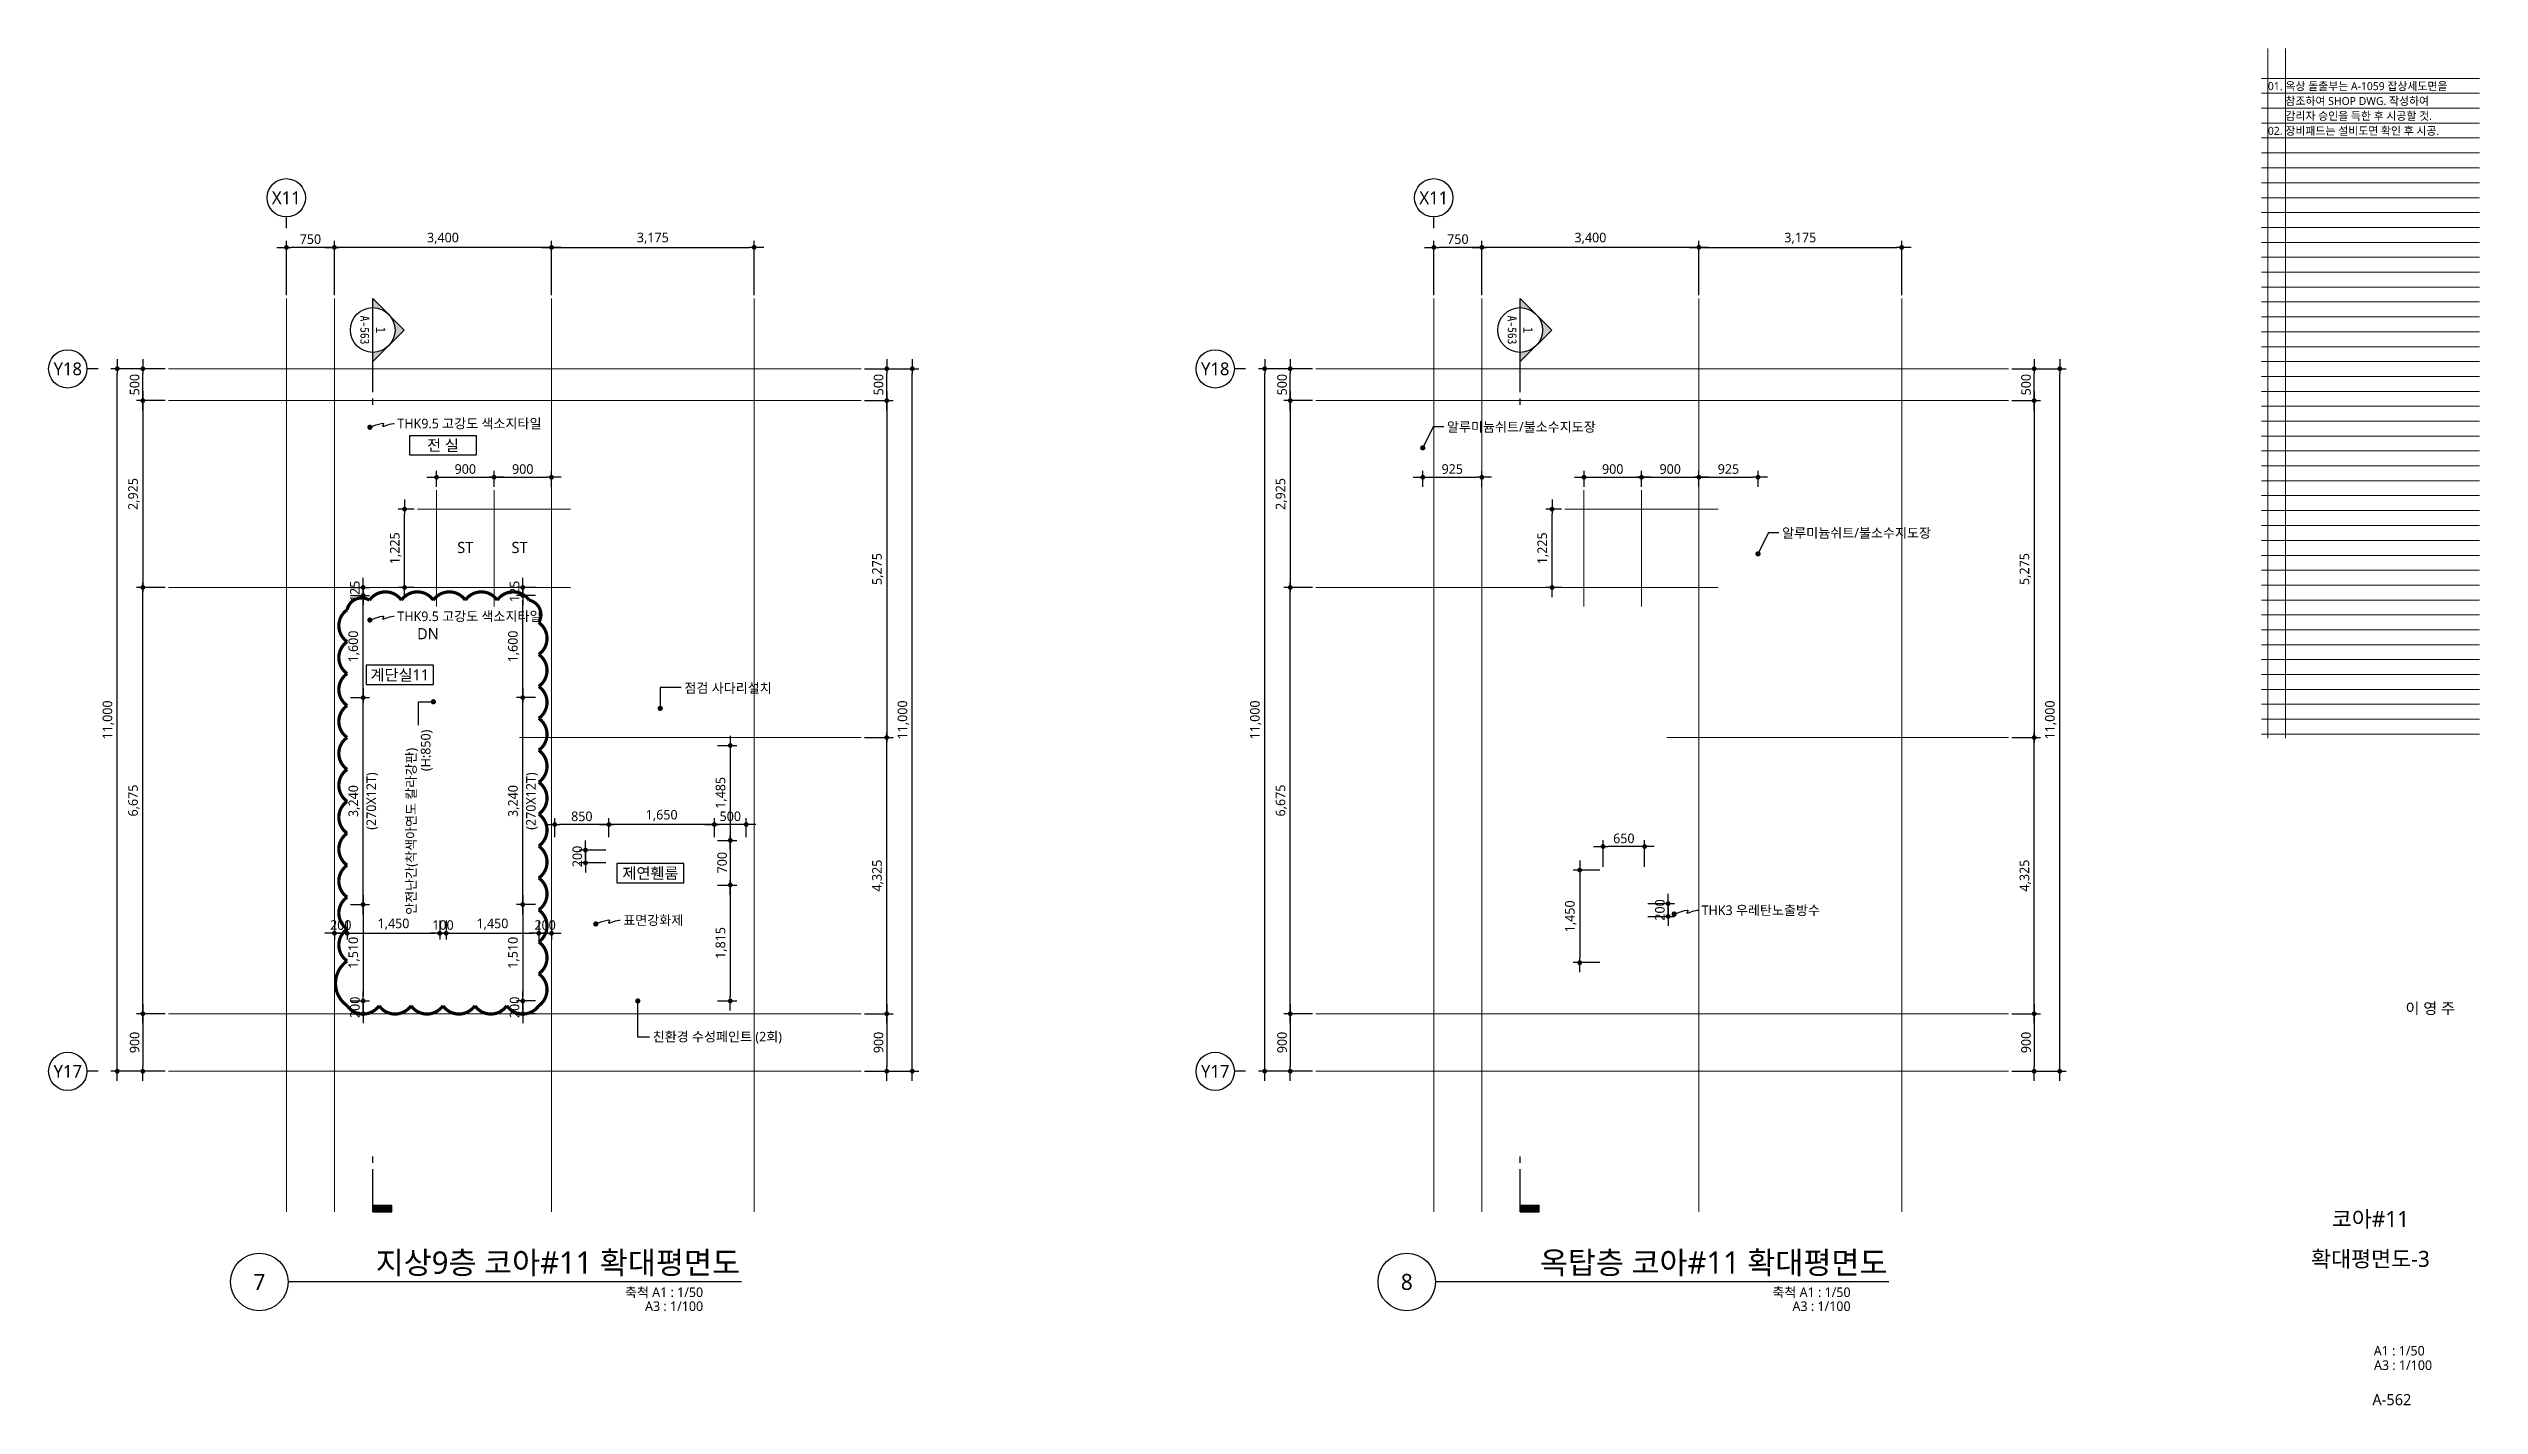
# Model space of a CAD drawing. Header units: millimetres. Extents: x 1467181 to 1850972, y 836037 to 895281.
# Drawn here: x 1682289 to 1720354, y 836037 to 857281 of the extents above; entities that cross this region are included whole.
import ezdxf
from ezdxf.enums import TextEntityAlignment as Align

# ---------------------------------------------------------------- set-up
doc = ezdxf.new("R2010")
doc.units = ezdxf.units.MM
doc.header["$MEASUREMENT"] = 0
doc.linetypes.add('CEN', pattern=[62, 60, -1, 0, -1])
doc.layers.get('0').update_dxf_attribs({"linetype": 'CONTINUOUS'})
for name, color, linetype, lineweight in [('A-AXIS-BUBL', 7, 'CONTINUOUS', 25), ('A-BORD-TEXT', 3, 'CONTINUOUS', 25), ('A-CNTL', 1, 'CEN', 15), ('A-DIMS', 7, 'CONTINUOUS', 25), ('A-MKXS-LEAD', 7, 'CONTINUOUS', 25), ('A-MKXS-MAK1', 3, 'CONTINUOUS', 25), ('A-MKXS-TEXT1', 3, 'CONTINUOUS', 25), ('A-MKXS-TEXT2', 7, 'CONTINUOUS', 25), ('A-MKXX-NAME', 3, 'CONTINUOUS', 25), ('A-MKXX-SYMB', 7, 'CONTINUOUS', 25), ('A-XXXX-SYMB', 7, 'CONTINUOUS', 25), ('A-XXXX-TXT1', 3, 'CONTINUOUS', 25), ('A-XXXX-TXT2', 3, 'CONTINUOUS', 25), ('REV-202205', 20, 'CONTINUOUS', 25)]:
    doc.layers.add(name, color=color, linetype=linetype, lineweight=lineweight)
doc.layers.add('A-XXXX-NPLT', color=144, linetype='CONTINUOUS', lineweight=15, plot=False)
doc.styles.add('HY울릉도L', font='')
doc.styles.add('돋움체', font='')
doc.styles.add('맑은 고딕', font='malgun.ttf')
doc.styles.add('맑은고딕', font='malgun.ttf')
doc.styles.get('HY울릉도L').set_extended_font_data('HYwulM')
doc.styles.get('돋움체').set_extended_font_data('DotumChe')
doc.dimstyles.new('CDIM', dxfattribs={"dimtxt": 3, "dimasz": 1.5, "dimexe": 2, "dimexo": 1, "dimgap": 1, "dimtad": 1, "dimdec": 0, "dimrnd": 0.5, "dimzin": 0, "dimdsep": 32, "dimlunit": 6, "dimtxsty": 'HY울릉도L', "dimblk1": '_CIDOT', "dimblk2": '_CIDOT', "dimsah": 1, "dimcen": 5.5, "dimclrd": 2, "dimclre": 2, "dimclrt": 7, "dimadec": 0, "dimazin": 0, "dimtfac": 1, "dimtdec": 0, "dimtix": 1, "dimtmove": 2, "dimatfit": 1, "dimldrblk": '_CIDOT', "dimfxl": 1, "dimtolj": 1, "dimtzin": 0, "dimlwd": -1, "dimarcsym": 0})

msp = doc.modelspace()

# ---------------------------------------------------------------- texts
at = {"layer": 'A-BORD-TEXT', "style": '맑은고딕'}
for s, height, p in [('이 영 주', 175, (1719973.8, 842165.5)), ('A1 : 1/50', 150, (1719499, 836817.8)), ('A3 : 1/100', 150, (1719613.9, 836591)), ('A-562', 175, (1719289.2, 836039.2))]:
    msp.add_text(s, height=height, dxfattribs=at).set_placement(p, align=Align.RIGHT)
for s, p in [('코아#11', (1718648.2, 838955.6)), ('확대평면도-3', (1718648.2, 838330.6))]:
    msp.add_text(s, height=250, dxfattribs=at).set_placement(p, align=Align.MIDDLE_CENTER)
at = {"layer": 'A-MKXS-TEXT1', "style": '맑은고딕'}
for s, p in [('THK9.5 고강도 색소지타일', (1687750.2, 851410.6)), ('알루미늄쉬트/불소수지도장', (1704185.7, 851357.2)), ('알루미늄쉬트/불소수지도장', (1709435.7, 849697.5)), ('THK9.5 고강도 색소지타일', (1687750.2, 848392.2)), ('점검 사다리설치', (1692245.5, 847268.9)), ('표면강화제', (1691287.1, 843633.8)), ('THK3 우레탄노출방수', (1708174.5, 843789.1)), ('친환경 수성페인트 (2회)', (1691748.8, 841810))]:
    msp.add_text(s, height=150, dxfattribs=at).set_placement(p, align=Align.MIDDLE_LEFT)
for s, p in [('(H:850)', (1688193.2, 845967.8)), ('안전난간(착색아연도 칼라강판)', (1687965.7, 843717.4))]:
    msp.add_text(s, height=150, rotation=90, dxfattribs=at).set_placement(p, align=Align.MIDDLE_LEFT)
at = {"layer": 'A-MKXX-NAME', "style": '맑은고딕'}
for s, p in [('전 실', (1688463.9, 851069.4)), ('ST', (1688813.9, 849469.4)), ('ST', (1689663.9, 849469.4)), ('DN', (1688229.1, 848119.4)), ('계단실11', (1687788.9, 847474.4)), ('제연휀룸', (1691713.9, 844369.4))]:
    msp.add_text(s, height=175, dxfattribs=at).set_placement(p, align=Align.MIDDLE_CENTER)
at = {"layer": 'A-XXXX-TXT1', "style": '맑은고딕'}
for s, p in [('지상9층 코아#11 확대평면도', (1693116.9, 837992)), ('옥탑층 코아#11 확대평면도', (1711085.6, 837992))]:
    msp.add_text(s, height=350, dxfattribs=at).set_placement(p, align=Align.BOTTOM_RIGHT)
for s, p in [('7', (1685588.9, 837969.4)), ('8', (1703557.6, 837969.4))]:
    msp.add_text(s, height=250, dxfattribs=at).set_placement(p, align=Align.MIDDLE)
for s, p in [('축척 A1 : 1/50', (1692539, 837883.2)), ('축척 A1 : 1/50', (1710507.7, 837883.2)), ('A3 : 1/100', (1692539, 837664.3)), ('A3 : 1/100', (1710507.7, 837664.3))]:
    msp.add_text(s, height=150, dxfattribs=at).set_placement(p, align=Align.TOP_RIGHT)
at = {"layer": 'A-XXXX-TXT2', "ltscale": 0.2, "style": '맑은고딕'}
for s, p in [('X11', (1686010.9, 854944.4)), ('X11', (1703979.7, 854944.4)), ('Y18', (1682588.9, 852266.4)), ('Y18', (1700557.6, 852266.4)), ('Y17', (1682588.9, 841266.4)), ('Y17', (1700557.6, 841266.4))]:
    msp.add_text(s, height=200, dxfattribs=at).set_placement(p, align=Align.MIDDLE)

# ---------------------------------------------------------------- blocks, each defined once
blk = doc.blocks.new('_CIDOT')
at = {"color": 0, "linetype": 'ByBlock'}
blk.add_line((2, 0), (-1, 0), dxfattribs=at)
at = {"color": 0, "linetype": 'ByBlock', "const_width": 0.5}
blk.add_lwpolyline([(-0.25, 0, 1), (0.25, 0, 1)], format="xyb", close=True, dxfattribs=at)
blk = doc.blocks.new('*D124')
at = {"layer": 'A-DIMS', "lineweight": -2, "transparency": 16777216}
for p, q in [((1686014, 853419), (1686014, 854269)), ((1686764, 853419), (1686764, 854269))]:
    blk.add_line(p, q, dxfattribs=at)
at = {"layer": 'A-DIMS', "transparency": 16777216}
blk.add_line((1686689, 854169), (1686089, 854169), dxfattribs=at)
at = {"layer": 'A-DIMS', "transparency": 16777216, "xscale": 75, "yscale": 75, "zscale": 75, "rotation": 180}
blk.add_blockref('_CIDOT', (1686014, 854169), dxfattribs=at)
at = {"layer": 'A-DIMS', "transparency": 16777216, "xscale": 75, "yscale": 75, "zscale": 75}
blk.add_blockref('_CIDOT', (1686764, 854169), dxfattribs=at)
at = {"layer": 'A-DIMS', "color": 3, "transparency": 16777216, "insert": (1686389, 854297), "char_height": 150, "attachment_point": 5, "style": '맑은고딕'}
blk.add_mtext('\\A1;750', dxfattribs=at)
blk = doc.blocks.new('*D125')
at = {"layer": 'A-DIMS', "lineweight": -2, "transparency": 16777216}
for p, q in [((1686764, 853419), (1686764, 854269)), ((1690164, 853419), (1690164, 854269))]:
    blk.add_line(p, q, dxfattribs=at)
at = {"layer": 'A-DIMS', "transparency": 16777216}
blk.add_line((1690089, 854169), (1686839, 854169), dxfattribs=at)
at = {"layer": 'A-DIMS', "transparency": 16777216, "xscale": 75, "yscale": 75, "zscale": 75, "rotation": 180}
blk.add_blockref('_CIDOT', (1686764, 854169), dxfattribs=at)
at = {"layer": 'A-DIMS', "transparency": 16777216, "xscale": 75, "yscale": 75, "zscale": 75}
blk.add_blockref('_CIDOT', (1690164, 854169), dxfattribs=at)
at = {"layer": 'A-DIMS', "color": 3, "transparency": 16777216, "insert": (1688464, 854309), "char_height": 150, "attachment_point": 5, "style": '맑은고딕'}
blk.add_mtext('\\A1;3,400', dxfattribs=at)
blk = doc.blocks.new('*D126')
at = {"layer": 'A-DIMS', "lineweight": -2, "transparency": 16777216}
for p, q in [((1684114, 852269), (1683264, 852269)), ((1684114, 841269), (1683264, 841269))]:
    blk.add_line(p, q, dxfattribs=at)
at = {"layer": 'A-DIMS', "transparency": 16777216}
blk.add_line((1683364, 841344), (1683364, 852194), dxfattribs=at)
at = {"layer": 'A-DIMS', "transparency": 16777216, "xscale": 75, "yscale": 75, "zscale": 75}
for p, rotation in [((1683364, 852269), 90), ((1683364, 841269), 270)]:
    blk.add_blockref('_CIDOT', p, dxfattribs=dict(at, rotation=rotation))
at = {"layer": 'A-DIMS', "color": 3, "transparency": 16777216, "insert": (1683223, 846769), "char_height": 150, "attachment_point": 5, "rotation": 90, "style": '맑은고딕'}
blk.add_mtext('\\A1;11,000', dxfattribs=at)
blk = doc.blocks.new('*D127')
at = {"layer": 'A-DIMS', "lineweight": -2, "transparency": 16777216}
for p, q in [((1684114, 852269), (1683664, 852269)), ((1684114, 851769), (1683664, 851769))]:
    blk.add_line(p, q, dxfattribs=at)
at = {"layer": 'A-DIMS', "transparency": 16777216}
blk.add_line((1683764, 851844), (1683764, 852194), dxfattribs=at)
at = {"layer": 'A-DIMS', "transparency": 16777216, "xscale": 75, "yscale": 75, "zscale": 75}
for p, rotation in [((1683764, 852269), 90), ((1683764, 851769), 270)]:
    blk.add_blockref('_CIDOT', p, dxfattribs=dict(at, rotation=rotation))
at = {"layer": 'A-DIMS', "color": 3, "transparency": 16777216, "insert": (1683636, 852019), "char_height": 150, "attachment_point": 5, "rotation": 90, "style": '맑은고딕'}
blk.add_mtext('\\A1;500', dxfattribs=at)
blk = doc.blocks.new('*D128')
at = {"layer": 'A-DIMS', "lineweight": -2, "transparency": 16777216}
for p, q in [((1684114, 851769), (1683664, 851769)), ((1684114, 848844), (1683664, 848844))]:
    blk.add_line(p, q, dxfattribs=at)
at = {"layer": 'A-DIMS', "transparency": 16777216}
blk.add_line((1683764, 851694), (1683764, 848919), dxfattribs=at)
at = {"layer": 'A-DIMS', "transparency": 16777216, "xscale": 75, "yscale": 75, "zscale": 75}
for p, rotation in [((1683764, 851769), 90), ((1683764, 848844), 270)]:
    blk.add_blockref('_CIDOT', p, dxfattribs=dict(at, rotation=rotation))
at = {"layer": 'A-DIMS', "color": 3, "transparency": 16777216, "insert": (1683624, 850307), "char_height": 150, "attachment_point": 5, "rotation": 90, "style": '맑은고딕'}
blk.add_mtext('\\A1;2,925', dxfattribs=at)
blk = doc.blocks.new('*D129')
at = {"layer": 'A-DIMS', "lineweight": -2, "transparency": 16777216}
for p, q in [((1684114, 848844), (1683664, 848844)), ((1684114, 842169), (1683664, 842169))]:
    blk.add_line(p, q, dxfattribs=at)
at = {"layer": 'A-DIMS', "transparency": 16777216}
blk.add_line((1683764, 842244), (1683764, 848769), dxfattribs=at)
at = {"layer": 'A-DIMS', "transparency": 16777216, "xscale": 75, "yscale": 75, "zscale": 75}
for p, rotation in [((1683764, 848844), 90), ((1683764, 842169), 270)]:
    blk.add_blockref('_CIDOT', p, dxfattribs=dict(at, rotation=rotation))
at = {"layer": 'A-DIMS', "color": 3, "transparency": 16777216, "insert": (1683624, 845507), "char_height": 150, "attachment_point": 5, "rotation": 90, "style": '맑은고딕'}
blk.add_mtext('\\A1;6,675', dxfattribs=at)
blk = doc.blocks.new('*D130')
at = {"layer": 'A-DIMS', "lineweight": -2, "transparency": 16777216}
for p, q in [((1684114, 842169), (1683664, 842169)), ((1684114, 841269), (1683664, 841269))]:
    blk.add_line(p, q, dxfattribs=at)
at = {"layer": 'A-DIMS', "transparency": 16777216}
blk.add_line((1683764, 842094), (1683764, 841344), dxfattribs=at)
at = {"layer": 'A-DIMS', "transparency": 16777216, "xscale": 75, "yscale": 75, "zscale": 75}
for p, rotation in [((1683764, 842169), 90), ((1683764, 841269), 270)]:
    blk.add_blockref('_CIDOT', p, dxfattribs=dict(at, rotation=rotation))
at = {"layer": 'A-DIMS', "color": 3, "transparency": 16777216, "insert": (1683636, 841719), "char_height": 150, "attachment_point": 5, "rotation": 90, "style": '맑은고딕'}
blk.add_mtext('\\A1;900', dxfattribs=at)
blk = doc.blocks.new('*D131')
at = {"layer": 'A-DIMS', "lineweight": -2, "transparency": 16777216}
for p, q in [((1688364, 850419), (1688364, 850669)), ((1689264, 850419), (1689264, 850669))]:
    blk.add_line(p, q, dxfattribs=at)
at = {"layer": 'A-DIMS', "transparency": 16777216}
blk.add_line((1688439, 850569), (1689189, 850569), dxfattribs=at)
at = {"layer": 'A-DIMS', "transparency": 16777216, "xscale": 75, "yscale": 75, "zscale": 75, "rotation": 180}
blk.add_blockref('_CIDOT', (1688364, 850569), dxfattribs=at)
at = {"layer": 'A-DIMS', "transparency": 16777216, "xscale": 75, "yscale": 75, "zscale": 75}
blk.add_blockref('_CIDOT', (1689264, 850569), dxfattribs=at)
at = {"layer": 'A-DIMS', "color": 3, "transparency": 16777216, "insert": (1688814, 850697), "char_height": 150, "attachment_point": 5, "style": '맑은고딕'}
blk.add_mtext('\\A1;900', dxfattribs=at)
blk = doc.blocks.new('*D132')
at = {"layer": 'A-DIMS', "lineweight": -2, "transparency": 16777216}
for p, q in [((1689264, 850419), (1689264, 850669)), ((1690164, 850419), (1690164, 850669))]:
    blk.add_line(p, q, dxfattribs=at)
at = {"layer": 'A-DIMS', "transparency": 16777216}
blk.add_line((1689339, 850569), (1690089, 850569), dxfattribs=at)
at = {"layer": 'A-DIMS', "transparency": 16777216, "xscale": 75, "yscale": 75, "zscale": 75, "rotation": 180}
blk.add_blockref('_CIDOT', (1689264, 850569), dxfattribs=at)
at = {"layer": 'A-DIMS', "transparency": 16777216, "xscale": 75, "yscale": 75, "zscale": 75}
blk.add_blockref('_CIDOT', (1690164, 850569), dxfattribs=at)
at = {"layer": 'A-DIMS', "color": 3, "transparency": 16777216, "insert": (1689714, 850697), "char_height": 150, "attachment_point": 5, "style": '맑은고딕'}
blk.add_mtext('\\A1;900', dxfattribs=at)
blk = doc.blocks.new('*D133')
at = {"layer": 'A-DIMS', "lineweight": -2, "transparency": 16777216}
for p, q in [((1688014, 850069), (1687764, 850069)), ((1688014, 848844), (1687764, 848844))]:
    blk.add_line(p, q, dxfattribs=at)
at = {"layer": 'A-DIMS', "transparency": 16777216}
blk.add_line((1687864, 848919), (1687864, 849994), dxfattribs=at)
at = {"layer": 'A-DIMS', "transparency": 16777216, "xscale": 75, "yscale": 75, "zscale": 75}
for p, rotation in [((1687864, 850069), 90), ((1687864, 848844), 270)]:
    blk.add_blockref('_CIDOT', p, dxfattribs=dict(at, rotation=rotation))
at = {"layer": 'A-DIMS', "color": 3, "transparency": 16777216, "insert": (1687723, 849457), "char_height": 150, "attachment_point": 5, "rotation": 90, "style": '맑은고딕'}
blk.add_mtext('\\A1;1,225', dxfattribs=at)
blk = doc.blocks.new('*D134')
at = {"layer": 'A-DIMS', "lineweight": -2, "transparency": 16777216}
for p, q in [((1690164, 853419), (1690164, 854269)), ((1693339, 853419), (1693339, 854269))]:
    blk.add_line(p, q, dxfattribs=at)
at = {"layer": 'A-DIMS', "transparency": 16777216}
blk.add_line((1690239, 854169), (1693264, 854169), dxfattribs=at)
at = {"layer": 'A-DIMS', "transparency": 16777216, "xscale": 75, "yscale": 75, "zscale": 75, "rotation": 180}
blk.add_blockref('_CIDOT', (1690164, 854169), dxfattribs=at)
at = {"layer": 'A-DIMS', "transparency": 16777216, "xscale": 75, "yscale": 75, "zscale": 75}
blk.add_blockref('_CIDOT', (1693339, 854169), dxfattribs=at)
at = {"layer": 'A-DIMS', "color": 3, "transparency": 16777216, "insert": (1691751, 854310), "char_height": 150, "attachment_point": 5, "style": '맑은고딕'}
blk.add_mtext('\\A1;3,175', dxfattribs=at)
blk = doc.blocks.new('*D135')
at = {"layer": 'A-DIMS', "lineweight": -2, "transparency": 16777216}
for p, q in [((1695064, 852269), (1695914, 852269)), ((1695064, 841269), (1695914, 841269))]:
    blk.add_line(p, q, dxfattribs=at)
at = {"layer": 'A-DIMS', "transparency": 16777216}
blk.add_line((1695814, 841344), (1695814, 852194), dxfattribs=at)
at = {"layer": 'A-DIMS', "transparency": 16777216, "xscale": 75, "yscale": 75, "zscale": 75}
for p, rotation in [((1695814, 852269), 90), ((1695814, 841269), 270)]:
    blk.add_blockref('_CIDOT', p, dxfattribs=dict(at, rotation=rotation))
at = {"layer": 'A-DIMS', "color": 3, "transparency": 16777216, "insert": (1695673, 846769), "char_height": 150, "attachment_point": 5, "rotation": 90, "style": '맑은고딕'}
blk.add_mtext('\\A1;11,000', dxfattribs=at)
blk = doc.blocks.new('*D136')
at = {"layer": 'A-DIMS', "lineweight": -2, "transparency": 16777216}
for p, q in [((1695064, 852269), (1695514, 852269)), ((1695064, 851769), (1695514, 851769))]:
    blk.add_line(p, q, dxfattribs=at)
at = {"layer": 'A-DIMS', "transparency": 16777216}
blk.add_line((1695414, 851844), (1695414, 852194), dxfattribs=at)
at = {"layer": 'A-DIMS', "transparency": 16777216, "xscale": 75, "yscale": 75, "zscale": 75}
for p, rotation in [((1695414, 852269), 90), ((1695414, 851769), 270)]:
    blk.add_blockref('_CIDOT', p, dxfattribs=dict(at, rotation=rotation))
at = {"layer": 'A-DIMS', "color": 3, "transparency": 16777216, "insert": (1695286, 852019), "char_height": 150, "attachment_point": 5, "rotation": 90, "style": '맑은고딕'}
blk.add_mtext('\\A1;500', dxfattribs=at)
blk = doc.blocks.new('*D137')
at = {"layer": 'A-DIMS', "lineweight": -2, "transparency": 16777216}
for p, q in [((1695064, 851769), (1695514, 851769)), ((1695064, 846494), (1695514, 846494))]:
    blk.add_line(p, q, dxfattribs=at)
at = {"layer": 'A-DIMS', "transparency": 16777216}
blk.add_line((1695414, 851694), (1695414, 846569), dxfattribs=at)
at = {"layer": 'A-DIMS', "transparency": 16777216, "xscale": 75, "yscale": 75, "zscale": 75}
for p, rotation in [((1695414, 851769), 90), ((1695414, 846494), 270)]:
    blk.add_blockref('_CIDOT', p, dxfattribs=dict(at, rotation=rotation))
at = {"layer": 'A-DIMS', "color": 3, "transparency": 16777216, "insert": (1695274, 849132), "char_height": 150, "attachment_point": 5, "rotation": 90, "style": '맑은고딕'}
blk.add_mtext('\\A1;5,275', dxfattribs=at)
blk = doc.blocks.new('*D138')
at = {"layer": 'A-DIMS', "lineweight": -2, "transparency": 16777216}
for p, q in [((1695064, 846494), (1695514, 846494)), ((1695064, 842169), (1695514, 842169))]:
    blk.add_line(p, q, dxfattribs=at)
at = {"layer": 'A-DIMS', "transparency": 16777216}
blk.add_line((1695414, 842244), (1695414, 846419), dxfattribs=at)
at = {"layer": 'A-DIMS', "transparency": 16777216, "xscale": 75, "yscale": 75, "zscale": 75}
for p, rotation in [((1695414, 846494), 90), ((1695414, 842169), 270)]:
    blk.add_blockref('_CIDOT', p, dxfattribs=dict(at, rotation=rotation))
at = {"layer": 'A-DIMS', "color": 3, "transparency": 16777216, "insert": (1695274, 844332), "char_height": 150, "attachment_point": 5, "rotation": 90, "style": '맑은고딕'}
blk.add_mtext('\\A1;4,325', dxfattribs=at)
blk = doc.blocks.new('*D139')
at = {"layer": 'A-DIMS', "lineweight": -2, "transparency": 16777216}
for p, q in [((1695064, 842169), (1695514, 842169)), ((1695064, 841269), (1695514, 841269))]:
    blk.add_line(p, q, dxfattribs=at)
at = {"layer": 'A-DIMS', "transparency": 16777216}
blk.add_line((1695414, 842094), (1695414, 841344), dxfattribs=at)
at = {"layer": 'A-DIMS', "transparency": 16777216, "xscale": 75, "yscale": 75, "zscale": 75}
for p, rotation in [((1695414, 842169), 90), ((1695414, 841269), 270)]:
    blk.add_blockref('_CIDOT', p, dxfattribs=dict(at, rotation=rotation))
at = {"layer": 'A-DIMS', "color": 3, "transparency": 16777216, "insert": (1695286, 841719), "char_height": 150, "attachment_point": 5, "rotation": 90, "style": '맑은고딕'}
blk.add_mtext('\\A1;900', dxfattribs=at)
blk = doc.blocks.new('CORE 11- 단면')
at = {"layer": 'A-MKXS-MAK1'}
blk.add_hatch(color=256, dxfattribs=at).paths.add_polyline_path([(22637, 13698), (22637, 13798), (22937, 13798), (22937, 13698)])
h = blk.add_hatch(color=256, dxfattribs=at)
h.paths.add_polyline_path([(22442, -7), (22690, 241, 0.414214), (22690, -254)])
h.paths.add_polyline_path([(22690, 241), (22937, 488), (22937, 343, 0.198912)])
h.paths.add_polyline_path([(22690, -254, 0.198912), (22937, -357), (22937, -502)])
for p, q in [((22637, 13798), (22637, 13698)), ((22937, 13798), (22637, 13798)), ((22937, 13798), (22937, 13135)), ((22937, 13698), (22637, 13698)), ((22937, 13035), (22937, 12935)), ((22937, 1166), (22937, 1066)), ((22937, 966), (22937, -502)), ((22937, 488), (22442, -7)), ((22937, -502), (22442, -7))]:
    blk.add_line(p, q, dxfattribs=at)
blk.add_circle((22937, -7), 350, dxfattribs=at)
at = {"layer": 'A-MKXS-TEXT2', "style": '돋움체'}
for s, height, p in [('1', 150, (22812, -7)), ('A-563', 140, (23062, -7))]:
    blk.add_text(s, height=height, rotation=90, dxfattribs=at).set_placement(p, align=Align.MIDDLE)
blk = doc.blocks.new('*D648')
at = {"layer": 'A-DIMS', "lineweight": -2, "transparency": 16777216}
for p, q in [((1687014, 847119), (1687314, 847119)), ((1687014, 843879), (1687314, 843879))]:
    blk.add_line(p, q, dxfattribs=at)
at = {"layer": 'A-DIMS', "transparency": 16777216}
blk.add_line((1687214, 843954), (1687214, 847044), dxfattribs=at)
at = {"layer": 'A-DIMS', "transparency": 16777216, "xscale": 75, "yscale": 75, "zscale": 75}
for p, rotation in [((1687214, 847119), 90), ((1687214, 843879), 270)]:
    blk.add_blockref('_CIDOT', p, dxfattribs=dict(at, rotation=rotation))
at = {"layer": 'A-DIMS', "color": 3, "transparency": 16777216, "char_height": 150, "attachment_point": 5, "rotation": 90, "style": '맑은고딕'}
for s, insert in [('\\A1;(270X12T)', (1687358, 845499)), ('\\A1;3,240', (1687074, 845499))]:
    blk.add_mtext(s, dxfattribs=dict(at, insert=insert))
blk = doc.blocks.new('*D649')
at = {"layer": 'A-DIMS', "lineweight": -2, "transparency": 16777216}
for p, q in [((1687014, 843879), (1687314, 843879)), ((1687014, 842369), (1687314, 842369))]:
    blk.add_line(p, q, dxfattribs=at)
at = {"layer": 'A-DIMS', "transparency": 16777216}
blk.add_line((1687214, 843804), (1687214, 842444), dxfattribs=at)
at = {"layer": 'A-DIMS', "transparency": 16777216, "xscale": 75, "yscale": 75, "zscale": 75}
for p, rotation in [((1687214, 843879), 90), ((1687214, 842369), 270)]:
    blk.add_blockref('_CIDOT', p, dxfattribs=dict(at, rotation=rotation))
at = {"layer": 'A-DIMS', "color": 3, "transparency": 16777216, "insert": (1687073, 843124), "char_height": 150, "attachment_point": 5, "rotation": 90, "style": '맑은고딕'}
blk.add_mtext('\\A1;1,510', dxfattribs=at)
blk = doc.blocks.new('*D650')
at = {"layer": 'A-DIMS', "lineweight": -2, "transparency": 16777216}
for p, q in [((1687014, 848719), (1687314, 848719)), ((1687014, 847119), (1687314, 847119))]:
    blk.add_line(p, q, dxfattribs=at)
at = {"layer": 'A-DIMS', "transparency": 16777216}
blk.add_line((1687214, 847194), (1687214, 848644), dxfattribs=at)
at = {"layer": 'A-DIMS', "transparency": 16777216, "xscale": 75, "yscale": 75, "zscale": 75}
for p, rotation in [((1687214, 848719), 90), ((1687214, 847119), 270)]:
    blk.add_blockref('_CIDOT', p, dxfattribs=dict(at, rotation=rotation))
at = {"layer": 'A-DIMS', "color": 3, "transparency": 16777216, "insert": (1687073, 847919), "char_height": 150, "attachment_point": 5, "rotation": 90, "style": '맑은고딕'}
blk.add_mtext('\\A1;1,600', dxfattribs=at)
blk = doc.blocks.new('*D651')
at = {"layer": 'A-DIMS', "transparency": 16777216}
for p, q in [((1687214, 848919), (1687214, 848994)), ((1687214, 848719), (1687214, 848844)), ((1687214, 848644), (1687214, 848569))]:
    blk.add_line(p, q, dxfattribs=at)
at = {"layer": 'A-DIMS', "lineweight": -2, "transparency": 16777216}
for p, q in [((1687014, 848844), (1687314, 848844)), ((1687014, 848719), (1687314, 848719))]:
    blk.add_line(p, q, dxfattribs=at)
at = {"layer": 'A-DIMS', "transparency": 16777216, "xscale": 75, "yscale": 75, "zscale": 75}
for p, rotation in [((1687214, 848844), 270), ((1687214, 848719), 90)]:
    blk.add_blockref('_CIDOT', p, dxfattribs=dict(at, rotation=rotation))
at = {"layer": 'A-DIMS', "color": 3, "transparency": 16777216, "insert": (1687086, 848782), "char_height": 150, "attachment_point": 5, "rotation": 90, "style": '맑은고딕'}
blk.add_mtext('\\A1;125', dxfattribs=at)
blk = doc.blocks.new('*D652')
at = {"layer": 'A-DIMS', "transparency": 16777216}
for p, q in [((1687214, 842444), (1687214, 842519)), ((1687214, 842369), (1687214, 842169)), ((1687214, 842094), (1687214, 842019))]:
    blk.add_line(p, q, dxfattribs=at)
at = {"layer": 'A-DIMS', "lineweight": -2, "transparency": 16777216}
for p, q in [((1687014, 842369), (1687314, 842369)), ((1687014, 842169), (1687314, 842169))]:
    blk.add_line(p, q, dxfattribs=at)
at = {"layer": 'A-DIMS', "transparency": 16777216, "xscale": 75, "yscale": 75, "zscale": 75}
for p, rotation in [((1687214, 842369), 270), ((1687214, 842169), 90)]:
    blk.add_blockref('_CIDOT', p, dxfattribs=dict(at, rotation=rotation))
at = {"layer": 'A-DIMS', "color": 3, "transparency": 16777216, "insert": (1687086, 842269), "char_height": 150, "attachment_point": 5, "rotation": 90, "style": '맑은고딕'}
blk.add_mtext('\\A1;200', dxfattribs=at)
blk = doc.blocks.new('*D653')
at = {"layer": 'A-DIMS', "lineweight": -2, "transparency": 16777216}
for p, q in [((1686964, 843629), (1686964, 843329)), ((1688414, 843629), (1688414, 843329))]:
    blk.add_line(p, q, dxfattribs=at)
at = {"layer": 'A-DIMS', "transparency": 16777216}
blk.add_line((1687039, 843429), (1688339, 843429), dxfattribs=at)
at = {"layer": 'A-DIMS', "transparency": 16777216, "xscale": 75, "yscale": 75, "zscale": 75, "rotation": 180}
blk.add_blockref('_CIDOT', (1686964, 843429), dxfattribs=at)
at = {"layer": 'A-DIMS', "transparency": 16777216, "xscale": 75, "yscale": 75, "zscale": 75}
blk.add_blockref('_CIDOT', (1688414, 843429), dxfattribs=at)
at = {"layer": 'A-DIMS', "color": 3, "transparency": 16777216, "insert": (1687689, 843570), "char_height": 150, "attachment_point": 5, "style": '맑은고딕'}
blk.add_mtext('\\A1;1,450', dxfattribs=at)
blk = doc.blocks.new('*D654')
at = {"layer": 'A-DIMS', "lineweight": -2, "transparency": 16777216}
for p, q in [((1686764, 843629), (1686764, 843329)), ((1686964, 843629), (1686964, 843329))]:
    blk.add_line(p, q, dxfattribs=at)
at = {"layer": 'A-DIMS', "transparency": 16777216}
for p, q in [((1686689, 843429), (1686614, 843429)), ((1686764, 843429), (1686964, 843429)), ((1687039, 843429), (1687114, 843429))]:
    blk.add_line(p, q, dxfattribs=at)
at = {"layer": 'A-DIMS', "transparency": 16777216, "xscale": 75, "yscale": 75, "zscale": 75}
blk.add_blockref('_CIDOT', (1686764, 843429), dxfattribs=at)
at = {"layer": 'A-DIMS', "transparency": 16777216, "xscale": 75, "yscale": 75, "zscale": 75, "rotation": 180}
blk.add_blockref('_CIDOT', (1686964, 843429), dxfattribs=at)
at = {"layer": 'A-DIMS', "color": 3, "transparency": 16777216, "insert": (1686864, 843557), "char_height": 150, "attachment_point": 5, "style": '맑은고딕'}
blk.add_mtext('\\A1;200', dxfattribs=at)
blk = doc.blocks.new('*D655')
at = {"layer": 'A-DIMS', "lineweight": -2, "transparency": 16777216}
for p, q in [((1688514, 843629), (1688514, 843329)), ((1689964, 843629), (1689964, 843329))]:
    blk.add_line(p, q, dxfattribs=at)
at = {"layer": 'A-DIMS', "transparency": 16777216}
blk.add_line((1688589, 843429), (1689889, 843429), dxfattribs=at)
at = {"layer": 'A-DIMS', "transparency": 16777216, "xscale": 75, "yscale": 75, "zscale": 75, "rotation": 180}
blk.add_blockref('_CIDOT', (1688514, 843429), dxfattribs=at)
at = {"layer": 'A-DIMS', "transparency": 16777216, "xscale": 75, "yscale": 75, "zscale": 75}
blk.add_blockref('_CIDOT', (1689964, 843429), dxfattribs=at)
at = {"layer": 'A-DIMS', "color": 3, "transparency": 16777216, "insert": (1689239, 843570), "char_height": 150, "attachment_point": 5, "style": '맑은고딕'}
blk.add_mtext('\\A1;1,450', dxfattribs=at)
blk = doc.blocks.new('*D656')
at = {"layer": 'A-DIMS', "lineweight": -2, "transparency": 16777216}
for p, q in [((1688414, 843629), (1688414, 843329)), ((1688514, 843629), (1688514, 843329))]:
    blk.add_line(p, q, dxfattribs=at)
at = {"layer": 'A-DIMS', "transparency": 16777216}
for p, q in [((1688339, 843429), (1688264, 843429)), ((1688414, 843429), (1688514, 843429)), ((1688589, 843429), (1688664, 843429))]:
    blk.add_line(p, q, dxfattribs=at)
at = {"layer": 'A-DIMS', "transparency": 16777216, "xscale": 75, "yscale": 75, "zscale": 75}
blk.add_blockref('_CIDOT', (1688414, 843429), dxfattribs=at)
at = {"layer": 'A-DIMS', "transparency": 16777216, "xscale": 75, "yscale": 75, "zscale": 75, "rotation": 180}
blk.add_blockref('_CIDOT', (1688514, 843429), dxfattribs=at)
at = {"layer": 'A-DIMS', "color": 3, "transparency": 16777216, "insert": (1688464, 843557), "char_height": 150, "attachment_point": 5, "style": '맑은고딕'}
blk.add_mtext('\\A1;100', dxfattribs=at)
blk = doc.blocks.new('*D657')
at = {"layer": 'A-DIMS', "lineweight": -2, "transparency": 16777216}
for p, q in [((1689964, 843629), (1689964, 843329)), ((1690164, 843629), (1690164, 843329))]:
    blk.add_line(p, q, dxfattribs=at)
at = {"layer": 'A-DIMS', "transparency": 16777216}
for p, q in [((1689889, 843429), (1689814, 843429)), ((1689964, 843429), (1690164, 843429)), ((1690239, 843429), (1690314, 843429))]:
    blk.add_line(p, q, dxfattribs=at)
at = {"layer": 'A-DIMS', "transparency": 16777216, "xscale": 75, "yscale": 75, "zscale": 75}
blk.add_blockref('_CIDOT', (1689964, 843429), dxfattribs=at)
at = {"layer": 'A-DIMS', "transparency": 16777216, "xscale": 75, "yscale": 75, "zscale": 75, "rotation": 180}
blk.add_blockref('_CIDOT', (1690164, 843429), dxfattribs=at)
at = {"layer": 'A-DIMS', "color": 3, "transparency": 16777216, "insert": (1690064, 843557), "char_height": 150, "attachment_point": 5, "style": '맑은고딕'}
blk.add_mtext('\\A1;200', dxfattribs=at)
blk = doc.blocks.new('*D658')
at = {"layer": 'A-DIMS', "lineweight": -2, "transparency": 16777216}
for p, q in [((1689914, 847119), (1689614, 847119)), ((1689914, 843879), (1689614, 843879))]:
    blk.add_line(p, q, dxfattribs=at)
at = {"layer": 'A-DIMS', "transparency": 16777216}
blk.add_line((1689714, 843954), (1689714, 847044), dxfattribs=at)
at = {"layer": 'A-DIMS', "transparency": 16777216, "xscale": 75, "yscale": 75, "zscale": 75}
for p, rotation in [((1689714, 847119), 90), ((1689714, 843879), 270)]:
    blk.add_blockref('_CIDOT', p, dxfattribs=dict(at, rotation=rotation))
at = {"layer": 'A-DIMS', "color": 3, "transparency": 16777216, "char_height": 150, "attachment_point": 5, "rotation": 90, "style": '맑은고딕'}
for s, insert in [('\\A1;(270X12T)', (1689858, 845499)), ('\\A1;3,240', (1689574, 845499))]:
    blk.add_mtext(s, dxfattribs=dict(at, insert=insert))
blk = doc.blocks.new('*D659')
at = {"layer": 'A-DIMS', "lineweight": -2, "transparency": 16777216}
for p, q in [((1689914, 843879), (1689614, 843879)), ((1689914, 842369), (1689614, 842369))]:
    blk.add_line(p, q, dxfattribs=at)
at = {"layer": 'A-DIMS', "transparency": 16777216}
blk.add_line((1689714, 843804), (1689714, 842444), dxfattribs=at)
at = {"layer": 'A-DIMS', "transparency": 16777216, "xscale": 75, "yscale": 75, "zscale": 75}
for p, rotation in [((1689714, 843879), 90), ((1689714, 842369), 270)]:
    blk.add_blockref('_CIDOT', p, dxfattribs=dict(at, rotation=rotation))
at = {"layer": 'A-DIMS', "color": 3, "transparency": 16777216, "insert": (1689573, 843124), "char_height": 150, "attachment_point": 5, "rotation": 90, "style": '맑은고딕'}
blk.add_mtext('\\A1;1,510', dxfattribs=at)
blk = doc.blocks.new('*D660')
at = {"layer": 'A-DIMS', "transparency": 16777216}
for p, q in [((1689714, 848919), (1689714, 848994)), ((1689714, 848719), (1689714, 848844)), ((1689714, 848644), (1689714, 848569))]:
    blk.add_line(p, q, dxfattribs=at)
at = {"layer": 'A-DIMS', "lineweight": -2, "transparency": 16777216}
for p, q in [((1689914, 848844), (1689614, 848844)), ((1689914, 848719), (1689614, 848719))]:
    blk.add_line(p, q, dxfattribs=at)
at = {"layer": 'A-DIMS', "transparency": 16777216, "xscale": 75, "yscale": 75, "zscale": 75}
for p, rotation in [((1689714, 848844), 270), ((1689714, 848719), 90)]:
    blk.add_blockref('_CIDOT', p, dxfattribs=dict(at, rotation=rotation))
at = {"layer": 'A-DIMS', "color": 3, "transparency": 16777216, "insert": (1689586, 848782), "char_height": 150, "attachment_point": 5, "rotation": 90, "style": '맑은고딕'}
blk.add_mtext('\\A1;125', dxfattribs=at)
blk = doc.blocks.new('*D661')
at = {"layer": 'A-DIMS', "transparency": 16777216}
for p, q in [((1689714, 842444), (1689714, 842519)), ((1689714, 842369), (1689714, 842169)), ((1689714, 842094), (1689714, 842019))]:
    blk.add_line(p, q, dxfattribs=at)
at = {"layer": 'A-DIMS', "lineweight": -2, "transparency": 16777216}
for p, q in [((1689914, 842369), (1689614, 842369)), ((1689914, 842169), (1689614, 842169))]:
    blk.add_line(p, q, dxfattribs=at)
at = {"layer": 'A-DIMS', "transparency": 16777216, "xscale": 75, "yscale": 75, "zscale": 75}
for p, rotation in [((1689714, 842369), 270), ((1689714, 842169), 90)]:
    blk.add_blockref('_CIDOT', p, dxfattribs=dict(at, rotation=rotation))
at = {"layer": 'A-DIMS', "color": 3, "transparency": 16777216, "insert": (1689586, 842269), "char_height": 150, "attachment_point": 5, "rotation": 90, "style": '맑은고딕'}
blk.add_mtext('\\A1;200', dxfattribs=at)
blk = doc.blocks.new('*D662')
at = {"layer": 'A-DIMS', "lineweight": -2, "transparency": 16777216}
for p, q in [((1689914, 848719), (1689614, 848719)), ((1689914, 847119), (1689614, 847119))]:
    blk.add_line(p, q, dxfattribs=at)
at = {"layer": 'A-DIMS', "transparency": 16777216}
blk.add_line((1689714, 847194), (1689714, 848644), dxfattribs=at)
at = {"layer": 'A-DIMS', "transparency": 16777216, "xscale": 75, "yscale": 75, "zscale": 75}
for p, rotation in [((1689714, 848719), 90), ((1689714, 847119), 270)]:
    blk.add_blockref('_CIDOT', p, dxfattribs=dict(at, rotation=rotation))
at = {"layer": 'A-DIMS', "color": 3, "transparency": 16777216, "insert": (1689573, 847919), "char_height": 150, "attachment_point": 5, "rotation": 90, "style": '맑은고딕'}
blk.add_mtext('\\A1;1,600', dxfattribs=at)
blk = doc.blocks.new('*D901')
at = {"layer": 'A-DIMS', "lineweight": -2, "transparency": 16777216}
for p, q in [((1692764, 846369), (1693064, 846369)), ((1692764, 844884), (1693064, 844884))]:
    blk.add_line(p, q, dxfattribs=at)
at = {"layer": 'A-DIMS', "transparency": 16777216}
blk.add_line((1692964, 846294), (1692964, 844959), dxfattribs=at)
at = {"layer": 'A-DIMS', "transparency": 16777216, "xscale": 75, "yscale": 75, "zscale": 75}
for p, rotation in [((1692964, 846369), 90), ((1692964, 844884), 270)]:
    blk.add_blockref('_CIDOT', p, dxfattribs=dict(at, rotation=rotation))
at = {"layer": 'A-DIMS', "color": 3, "transparency": 16777216, "insert": (1692824, 845627), "char_height": 150, "attachment_point": 5, "rotation": 90, "style": '맑은고딕'}
blk.add_mtext('\\A1;1,485', dxfattribs=at)
blk = doc.blocks.new('*D902')
at = {"layer": 'A-DIMS', "lineweight": -2, "transparency": 16777216}
for p, q in [((1692764, 844884), (1693064, 844884)), ((1692764, 844184), (1693064, 844184))]:
    blk.add_line(p, q, dxfattribs=at)
at = {"layer": 'A-DIMS', "transparency": 16777216}
blk.add_line((1692964, 844809), (1692964, 844259), dxfattribs=at)
at = {"layer": 'A-DIMS', "transparency": 16777216, "xscale": 75, "yscale": 75, "zscale": 75}
for p, rotation in [((1692964, 844884), 90), ((1692964, 844184), 270)]:
    blk.add_blockref('_CIDOT', p, dxfattribs=dict(at, rotation=rotation))
at = {"layer": 'A-DIMS', "color": 3, "transparency": 16777216, "insert": (1692836, 844534), "char_height": 150, "attachment_point": 5, "rotation": 90, "style": '맑은고딕'}
blk.add_mtext('\\A1;700', dxfattribs=at)
blk = doc.blocks.new('*D903')
at = {"layer": 'A-DIMS', "lineweight": -2, "transparency": 16777216}
for p, q in [((1692764, 844184), (1693064, 844184)), ((1692764, 842369), (1693064, 842369))]:
    blk.add_line(p, q, dxfattribs=at)
at = {"layer": 'A-DIMS', "transparency": 16777216}
blk.add_line((1692964, 844109), (1692964, 842444), dxfattribs=at)
at = {"layer": 'A-DIMS', "transparency": 16777216, "xscale": 75, "yscale": 75, "zscale": 75}
for p, rotation in [((1692964, 844184), 90), ((1692964, 842369), 270)]:
    blk.add_blockref('_CIDOT', p, dxfattribs=dict(at, rotation=rotation))
at = {"layer": 'A-DIMS', "color": 3, "transparency": 16777216, "insert": (1692823, 843277), "char_height": 150, "attachment_point": 5, "rotation": 90, "style": '맑은고딕'}
blk.add_mtext('\\A1;1,815', dxfattribs=at)
blk = doc.blocks.new('*D904')
at = {"layer": 'A-DIMS', "lineweight": -2, "transparency": 16777216}
for p, q in [((1692714, 844932), (1692714, 845232)), ((1693214, 844932), (1693214, 845232))]:
    blk.add_line(p, q, dxfattribs=at)
at = {"layer": 'A-DIMS', "transparency": 16777216}
blk.add_line((1693139, 845132), (1692789, 845132), dxfattribs=at)
at = {"layer": 'A-DIMS', "transparency": 16777216, "xscale": 75, "yscale": 75, "zscale": 75, "rotation": 180}
blk.add_blockref('_CIDOT', (1692714, 845132), dxfattribs=at)
at = {"layer": 'A-DIMS', "transparency": 16777216, "xscale": 75, "yscale": 75, "zscale": 75}
blk.add_blockref('_CIDOT', (1693214, 845132), dxfattribs=at)
at = {"layer": 'A-DIMS', "color": 3, "transparency": 16777216, "insert": (1692964, 845260), "char_height": 150, "attachment_point": 5, "style": '맑은고딕'}
blk.add_mtext('\\A1;500', dxfattribs=at)
blk = doc.blocks.new('*D905')
at = {"layer": 'A-DIMS', "lineweight": -2, "transparency": 16777216}
for p, q in [((1691064, 844932), (1691064, 845232)), ((1692714, 844932), (1692714, 845232))]:
    blk.add_line(p, q, dxfattribs=at)
at = {"layer": 'A-DIMS', "transparency": 16777216}
blk.add_line((1692639, 845132), (1691139, 845132), dxfattribs=at)
at = {"layer": 'A-DIMS', "transparency": 16777216, "xscale": 75, "yscale": 75, "zscale": 75, "rotation": 180}
blk.add_blockref('_CIDOT', (1691064, 845132), dxfattribs=at)
at = {"layer": 'A-DIMS', "transparency": 16777216, "xscale": 75, "yscale": 75, "zscale": 75}
blk.add_blockref('_CIDOT', (1692714, 845132), dxfattribs=at)
at = {"layer": 'A-DIMS', "color": 3, "transparency": 16777216, "insert": (1691889, 845272), "char_height": 150, "attachment_point": 5, "style": '맑은고딕'}
blk.add_mtext('\\A1;1,650', dxfattribs=at)
blk = doc.blocks.new('*D906')
at = {"layer": 'A-DIMS', "lineweight": -2, "transparency": 16777216}
for p, q in [((1690214, 844932), (1690214, 845232)), ((1691064, 844932), (1691064, 845232))]:
    blk.add_line(p, q, dxfattribs=at)
at = {"layer": 'A-DIMS', "transparency": 16777216}
blk.add_line((1690989, 845132), (1690289, 845132), dxfattribs=at)
at = {"layer": 'A-DIMS', "transparency": 16777216, "xscale": 75, "yscale": 75, "zscale": 75, "rotation": 180}
blk.add_blockref('_CIDOT', (1690214, 845132), dxfattribs=at)
at = {"layer": 'A-DIMS', "transparency": 16777216, "xscale": 75, "yscale": 75, "zscale": 75}
blk.add_blockref('_CIDOT', (1691064, 845132), dxfattribs=at)
at = {"layer": 'A-DIMS', "color": 3, "transparency": 16777216, "insert": (1690639, 845259), "char_height": 150, "attachment_point": 5, "style": '맑은고딕'}
blk.add_mtext('\\A1;850', dxfattribs=at)
blk = doc.blocks.new('*D928')
at = {"layer": 'A-DIMS', "lineweight": -2, "transparency": 16777216}
for p, q in [((1691014, 844732), (1690596, 844732)), ((1691014, 844532), (1690596, 844532))]:
    blk.add_line(p, q, dxfattribs=at)
at = {"layer": 'A-DIMS', "transparency": 16777216}
for p, q in [((1690696, 844807), (1690696, 844882)), ((1690696, 844732), (1690696, 844532)), ((1690696, 844457), (1690696, 844382))]:
    blk.add_line(p, q, dxfattribs=at)
at = {"layer": 'A-DIMS', "transparency": 16777216, "xscale": 75, "yscale": 75, "zscale": 75}
for p, rotation in [((1690696, 844732), 270), ((1690696, 844532), 90)]:
    blk.add_blockref('_CIDOT', p, dxfattribs=dict(at, rotation=rotation))
at = {"layer": 'A-DIMS', "color": 3, "transparency": 16777216, "insert": (1690569, 844632), "char_height": 150, "attachment_point": 5, "rotation": 90, "style": '맑은고딕'}
blk.add_mtext('\\A1;200', dxfattribs=at)
blk = doc.blocks.new('*D827')
at = {"layer": 'A-DIMS', "lineweight": -2, "transparency": 16777216}
for p, q in [((1703983, 853419), (1703983, 854269)), ((1704733, 853419), (1704733, 854269))]:
    blk.add_line(p, q, dxfattribs=at)
at = {"layer": 'A-DIMS', "transparency": 16777216}
blk.add_line((1704658, 854169), (1704058, 854169), dxfattribs=at)
at = {"layer": 'A-DIMS', "transparency": 16777216, "xscale": 75, "yscale": 75, "zscale": 75, "rotation": 180}
blk.add_blockref('_CIDOT', (1703983, 854169), dxfattribs=at)
at = {"layer": 'A-DIMS', "transparency": 16777216, "xscale": 75, "yscale": 75, "zscale": 75}
blk.add_blockref('_CIDOT', (1704733, 854169), dxfattribs=at)
at = {"layer": 'A-DIMS', "color": 3, "transparency": 16777216, "insert": (1704358, 854297), "char_height": 150, "attachment_point": 5, "style": '맑은고딕'}
blk.add_mtext('\\A1;750', dxfattribs=at)
blk = doc.blocks.new('*D828')
at = {"layer": 'A-DIMS', "lineweight": -2, "transparency": 16777216}
for p, q in [((1704733, 853419), (1704733, 854269)), ((1708133, 853419), (1708133, 854269))]:
    blk.add_line(p, q, dxfattribs=at)
at = {"layer": 'A-DIMS', "transparency": 16777216}
blk.add_line((1708058, 854169), (1704808, 854169), dxfattribs=at)
at = {"layer": 'A-DIMS', "transparency": 16777216, "xscale": 75, "yscale": 75, "zscale": 75, "rotation": 180}
blk.add_blockref('_CIDOT', (1704733, 854169), dxfattribs=at)
at = {"layer": 'A-DIMS', "transparency": 16777216, "xscale": 75, "yscale": 75, "zscale": 75}
blk.add_blockref('_CIDOT', (1708133, 854169), dxfattribs=at)
at = {"layer": 'A-DIMS', "color": 3, "transparency": 16777216, "insert": (1706433, 854309), "char_height": 150, "attachment_point": 5, "style": '맑은고딕'}
blk.add_mtext('\\A1;3,400', dxfattribs=at)
blk = doc.blocks.new('*D829')
at = {"layer": 'A-DIMS', "lineweight": -2, "transparency": 16777216}
for p, q in [((1702083, 852269), (1701233, 852269)), ((1702083, 841269), (1701233, 841269))]:
    blk.add_line(p, q, dxfattribs=at)
at = {"layer": 'A-DIMS', "transparency": 16777216}
blk.add_line((1701333, 841344), (1701333, 852194), dxfattribs=at)
at = {"layer": 'A-DIMS', "transparency": 16777216, "xscale": 75, "yscale": 75, "zscale": 75}
for p, rotation in [((1701333, 852269), 90), ((1701333, 841269), 270)]:
    blk.add_blockref('_CIDOT', p, dxfattribs=dict(at, rotation=rotation))
at = {"layer": 'A-DIMS', "color": 3, "transparency": 16777216, "insert": (1701192, 846769), "char_height": 150, "attachment_point": 5, "rotation": 90, "style": '맑은고딕'}
blk.add_mtext('\\A1;11,000', dxfattribs=at)
blk = doc.blocks.new('*D830')
at = {"layer": 'A-DIMS', "lineweight": -2, "transparency": 16777216}
for p, q in [((1702083, 852269), (1701633, 852269)), ((1702083, 851769), (1701633, 851769))]:
    blk.add_line(p, q, dxfattribs=at)
at = {"layer": 'A-DIMS', "transparency": 16777216}
blk.add_line((1701733, 851844), (1701733, 852194), dxfattribs=at)
at = {"layer": 'A-DIMS', "transparency": 16777216, "xscale": 75, "yscale": 75, "zscale": 75}
for p, rotation in [((1701733, 852269), 90), ((1701733, 851769), 270)]:
    blk.add_blockref('_CIDOT', p, dxfattribs=dict(at, rotation=rotation))
at = {"layer": 'A-DIMS', "color": 3, "transparency": 16777216, "insert": (1701605, 852019), "char_height": 150, "attachment_point": 5, "rotation": 90, "style": '맑은고딕'}
blk.add_mtext('\\A1;500', dxfattribs=at)
blk = doc.blocks.new('*D831')
at = {"layer": 'A-DIMS', "lineweight": -2, "transparency": 16777216}
for p, q in [((1702083, 851769), (1701633, 851769)), ((1702083, 848844), (1701633, 848844))]:
    blk.add_line(p, q, dxfattribs=at)
at = {"layer": 'A-DIMS', "transparency": 16777216}
blk.add_line((1701733, 851694), (1701733, 848919), dxfattribs=at)
at = {"layer": 'A-DIMS', "transparency": 16777216, "xscale": 75, "yscale": 75, "zscale": 75}
for p, rotation in [((1701733, 851769), 90), ((1701733, 848844), 270)]:
    blk.add_blockref('_CIDOT', p, dxfattribs=dict(at, rotation=rotation))
at = {"layer": 'A-DIMS', "color": 3, "transparency": 16777216, "insert": (1701593, 850307), "char_height": 150, "attachment_point": 5, "rotation": 90, "style": '맑은고딕'}
blk.add_mtext('\\A1;2,925', dxfattribs=at)
blk = doc.blocks.new('*D832')
at = {"layer": 'A-DIMS', "lineweight": -2, "transparency": 16777216}
for p, q in [((1702083, 848844), (1701633, 848844)), ((1702083, 842169), (1701633, 842169))]:
    blk.add_line(p, q, dxfattribs=at)
at = {"layer": 'A-DIMS', "transparency": 16777216}
blk.add_line((1701733, 842244), (1701733, 848769), dxfattribs=at)
at = {"layer": 'A-DIMS', "transparency": 16777216, "xscale": 75, "yscale": 75, "zscale": 75}
for p, rotation in [((1701733, 848844), 90), ((1701733, 842169), 270)]:
    blk.add_blockref('_CIDOT', p, dxfattribs=dict(at, rotation=rotation))
at = {"layer": 'A-DIMS', "color": 3, "transparency": 16777216, "insert": (1701593, 845507), "char_height": 150, "attachment_point": 5, "rotation": 90, "style": '맑은고딕'}
blk.add_mtext('\\A1;6,675', dxfattribs=at)
blk = doc.blocks.new('*D833')
at = {"layer": 'A-DIMS', "lineweight": -2, "transparency": 16777216}
for p, q in [((1702083, 842169), (1701633, 842169)), ((1702083, 841269), (1701633, 841269))]:
    blk.add_line(p, q, dxfattribs=at)
at = {"layer": 'A-DIMS', "transparency": 16777216}
blk.add_line((1701733, 842094), (1701733, 841344), dxfattribs=at)
at = {"layer": 'A-DIMS', "transparency": 16777216, "xscale": 75, "yscale": 75, "zscale": 75}
for p, rotation in [((1701733, 842169), 90), ((1701733, 841269), 270)]:
    blk.add_blockref('_CIDOT', p, dxfattribs=dict(at, rotation=rotation))
at = {"layer": 'A-DIMS', "color": 3, "transparency": 16777216, "insert": (1701605, 841719), "char_height": 150, "attachment_point": 5, "rotation": 90, "style": '맑은고딕'}
blk.add_mtext('\\A1;900', dxfattribs=at)
blk = doc.blocks.new('*D834')
at = {"layer": 'A-DIMS', "lineweight": -2, "transparency": 16777216}
for p, q in [((1706333, 850419), (1706333, 850669)), ((1707233, 850419), (1707233, 850669))]:
    blk.add_line(p, q, dxfattribs=at)
at = {"layer": 'A-DIMS', "transparency": 16777216}
blk.add_line((1706408, 850569), (1707158, 850569), dxfattribs=at)
at = {"layer": 'A-DIMS', "transparency": 16777216, "xscale": 75, "yscale": 75, "zscale": 75, "rotation": 180}
blk.add_blockref('_CIDOT', (1706333, 850569), dxfattribs=at)
at = {"layer": 'A-DIMS', "transparency": 16777216, "xscale": 75, "yscale": 75, "zscale": 75}
blk.add_blockref('_CIDOT', (1707233, 850569), dxfattribs=at)
at = {"layer": 'A-DIMS', "color": 3, "transparency": 16777216, "insert": (1706783, 850697), "char_height": 150, "attachment_point": 5, "style": '맑은고딕'}
blk.add_mtext('\\A1;900', dxfattribs=at)
blk = doc.blocks.new('*D835')
at = {"layer": 'A-DIMS', "lineweight": -2, "transparency": 16777216}
for p, q in [((1707233, 850419), (1707233, 850669)), ((1708133, 850419), (1708133, 850669))]:
    blk.add_line(p, q, dxfattribs=at)
at = {"layer": 'A-DIMS', "transparency": 16777216}
blk.add_line((1707308, 850569), (1708058, 850569), dxfattribs=at)
at = {"layer": 'A-DIMS', "transparency": 16777216, "xscale": 75, "yscale": 75, "zscale": 75, "rotation": 180}
blk.add_blockref('_CIDOT', (1707233, 850569), dxfattribs=at)
at = {"layer": 'A-DIMS', "transparency": 16777216, "xscale": 75, "yscale": 75, "zscale": 75}
blk.add_blockref('_CIDOT', (1708133, 850569), dxfattribs=at)
at = {"layer": 'A-DIMS', "color": 3, "transparency": 16777216, "insert": (1707683, 850697), "char_height": 150, "attachment_point": 5, "style": '맑은고딕'}
blk.add_mtext('\\A1;900', dxfattribs=at)
blk = doc.blocks.new('*D836')
at = {"layer": 'A-DIMS', "lineweight": -2, "transparency": 16777216}
for p, q in [((1705983, 850069), (1705733, 850069)), ((1705983, 848844), (1705733, 848844))]:
    blk.add_line(p, q, dxfattribs=at)
at = {"layer": 'A-DIMS', "transparency": 16777216}
blk.add_line((1705833, 848919), (1705833, 849994), dxfattribs=at)
at = {"layer": 'A-DIMS', "transparency": 16777216, "xscale": 75, "yscale": 75, "zscale": 75}
for p, rotation in [((1705833, 850069), 90), ((1705833, 848844), 270)]:
    blk.add_blockref('_CIDOT', p, dxfattribs=dict(at, rotation=rotation))
at = {"layer": 'A-DIMS', "color": 3, "transparency": 16777216, "insert": (1705692, 849457), "char_height": 150, "attachment_point": 5, "rotation": 90, "style": '맑은고딕'}
blk.add_mtext('\\A1;1,225', dxfattribs=at)
blk = doc.blocks.new('*D837')
at = {"layer": 'A-DIMS', "lineweight": -2, "transparency": 16777216}
for p, q in [((1708133, 853419), (1708133, 854269)), ((1711308, 853419), (1711308, 854269))]:
    blk.add_line(p, q, dxfattribs=at)
at = {"layer": 'A-DIMS', "transparency": 16777216}
blk.add_line((1708208, 854169), (1711233, 854169), dxfattribs=at)
at = {"layer": 'A-DIMS', "transparency": 16777216, "xscale": 75, "yscale": 75, "zscale": 75, "rotation": 180}
blk.add_blockref('_CIDOT', (1708133, 854169), dxfattribs=at)
at = {"layer": 'A-DIMS', "transparency": 16777216, "xscale": 75, "yscale": 75, "zscale": 75}
blk.add_blockref('_CIDOT', (1711308, 854169), dxfattribs=at)
at = {"layer": 'A-DIMS', "color": 3, "transparency": 16777216, "insert": (1709720, 854310), "char_height": 150, "attachment_point": 5, "style": '맑은고딕'}
blk.add_mtext('\\A1;3,175', dxfattribs=at)
blk = doc.blocks.new('*D838')
at = {"layer": 'A-DIMS', "lineweight": -2, "transparency": 16777216}
for p, q in [((1713033, 852269), (1713883, 852269)), ((1713033, 841269), (1713883, 841269))]:
    blk.add_line(p, q, dxfattribs=at)
at = {"layer": 'A-DIMS', "transparency": 16777216}
blk.add_line((1713783, 841344), (1713783, 852194), dxfattribs=at)
at = {"layer": 'A-DIMS', "transparency": 16777216, "xscale": 75, "yscale": 75, "zscale": 75}
for p, rotation in [((1713783, 852269), 90), ((1713783, 841269), 270)]:
    blk.add_blockref('_CIDOT', p, dxfattribs=dict(at, rotation=rotation))
at = {"layer": 'A-DIMS', "color": 3, "transparency": 16777216, "insert": (1713642, 846769), "char_height": 150, "attachment_point": 5, "rotation": 90, "style": '맑은고딕'}
blk.add_mtext('\\A1;11,000', dxfattribs=at)
blk = doc.blocks.new('*D839')
at = {"layer": 'A-DIMS', "lineweight": -2, "transparency": 16777216}
for p, q in [((1713033, 852269), (1713483, 852269)), ((1713033, 851769), (1713483, 851769))]:
    blk.add_line(p, q, dxfattribs=at)
at = {"layer": 'A-DIMS', "transparency": 16777216}
blk.add_line((1713383, 851844), (1713383, 852194), dxfattribs=at)
at = {"layer": 'A-DIMS', "transparency": 16777216, "xscale": 75, "yscale": 75, "zscale": 75}
for p, rotation in [((1713383, 852269), 90), ((1713383, 851769), 270)]:
    blk.add_blockref('_CIDOT', p, dxfattribs=dict(at, rotation=rotation))
at = {"layer": 'A-DIMS', "color": 3, "transparency": 16777216, "insert": (1713255, 852019), "char_height": 150, "attachment_point": 5, "rotation": 90, "style": '맑은고딕'}
blk.add_mtext('\\A1;500', dxfattribs=at)
blk = doc.blocks.new('*D840')
at = {"layer": 'A-DIMS', "lineweight": -2, "transparency": 16777216}
for p, q in [((1713033, 851769), (1713483, 851769)), ((1713033, 846494), (1713483, 846494))]:
    blk.add_line(p, q, dxfattribs=at)
at = {"layer": 'A-DIMS', "transparency": 16777216}
blk.add_line((1713383, 851694), (1713383, 846569), dxfattribs=at)
at = {"layer": 'A-DIMS', "transparency": 16777216, "xscale": 75, "yscale": 75, "zscale": 75}
for p, rotation in [((1713383, 851769), 90), ((1713383, 846494), 270)]:
    blk.add_blockref('_CIDOT', p, dxfattribs=dict(at, rotation=rotation))
at = {"layer": 'A-DIMS', "color": 3, "transparency": 16777216, "insert": (1713243, 849132), "char_height": 150, "attachment_point": 5, "rotation": 90, "style": '맑은고딕'}
blk.add_mtext('\\A1;5,275', dxfattribs=at)
blk = doc.blocks.new('*D841')
at = {"layer": 'A-DIMS', "lineweight": -2, "transparency": 16777216}
for p, q in [((1713033, 846494), (1713483, 846494)), ((1713033, 842169), (1713483, 842169))]:
    blk.add_line(p, q, dxfattribs=at)
at = {"layer": 'A-DIMS', "transparency": 16777216}
blk.add_line((1713383, 842244), (1713383, 846419), dxfattribs=at)
at = {"layer": 'A-DIMS', "transparency": 16777216, "xscale": 75, "yscale": 75, "zscale": 75}
for p, rotation in [((1713383, 846494), 90), ((1713383, 842169), 270)]:
    blk.add_blockref('_CIDOT', p, dxfattribs=dict(at, rotation=rotation))
at = {"layer": 'A-DIMS', "color": 3, "transparency": 16777216, "insert": (1713243, 844332), "char_height": 150, "attachment_point": 5, "rotation": 90, "style": '맑은고딕'}
blk.add_mtext('\\A1;4,325', dxfattribs=at)
blk = doc.blocks.new('*D842')
at = {"layer": 'A-DIMS', "lineweight": -2, "transparency": 16777216}
for p, q in [((1713033, 842169), (1713483, 842169)), ((1713033, 841269), (1713483, 841269))]:
    blk.add_line(p, q, dxfattribs=at)
at = {"layer": 'A-DIMS', "transparency": 16777216}
blk.add_line((1713383, 842094), (1713383, 841344), dxfattribs=at)
at = {"layer": 'A-DIMS', "transparency": 16777216, "xscale": 75, "yscale": 75, "zscale": 75}
for p, rotation in [((1713383, 842169), 90), ((1713383, 841269), 270)]:
    blk.add_blockref('_CIDOT', p, dxfattribs=dict(at, rotation=rotation))
at = {"layer": 'A-DIMS', "color": 3, "transparency": 16777216, "insert": (1713255, 841719), "char_height": 150, "attachment_point": 5, "rotation": 90, "style": '맑은고딕'}
blk.add_mtext('\\A1;900', dxfattribs=at)
blk = doc.blocks.new('*D867')
at = {"layer": 'A-DIMS', "lineweight": -2, "transparency": 16777216}
for p, q in [((1708133, 850419), (1708133, 850669)), ((1709058, 850419), (1709058, 850669))]:
    blk.add_line(p, q, dxfattribs=at)
at = {"layer": 'A-DIMS', "transparency": 16777216}
blk.add_line((1708208, 850569), (1708983, 850569), dxfattribs=at)
at = {"layer": 'A-DIMS', "transparency": 16777216, "xscale": 75, "yscale": 75, "zscale": 75, "rotation": 180}
blk.add_blockref('_CIDOT', (1708133, 850569), dxfattribs=at)
at = {"layer": 'A-DIMS', "transparency": 16777216, "xscale": 75, "yscale": 75, "zscale": 75}
blk.add_blockref('_CIDOT', (1709058, 850569), dxfattribs=at)
at = {"layer": 'A-DIMS', "color": 3, "transparency": 16777216, "insert": (1708595, 850697), "char_height": 150, "attachment_point": 5, "style": '맑은고딕'}
blk.add_mtext('\\A1;925', dxfattribs=at)
blk = doc.blocks.new('*D868')
at = {"layer": 'A-DIMS', "lineweight": -2, "transparency": 16777216}
for p, q in [((1703808, 850419), (1703808, 850669)), ((1704733, 850419), (1704733, 850669))]:
    blk.add_line(p, q, dxfattribs=at)
at = {"layer": 'A-DIMS', "transparency": 16777216}
blk.add_line((1703883, 850569), (1704658, 850569), dxfattribs=at)
at = {"layer": 'A-DIMS', "transparency": 16777216, "xscale": 75, "yscale": 75, "zscale": 75, "rotation": 180}
blk.add_blockref('_CIDOT', (1703808, 850569), dxfattribs=at)
at = {"layer": 'A-DIMS', "transparency": 16777216, "xscale": 75, "yscale": 75, "zscale": 75}
blk.add_blockref('_CIDOT', (1704733, 850569), dxfattribs=at)
at = {"layer": 'A-DIMS', "color": 3, "transparency": 16777216, "insert": (1704270, 850697), "char_height": 150, "attachment_point": 5, "style": '맑은고딕'}
blk.add_mtext('\\A1;925', dxfattribs=at)
blk = doc.blocks.new('NOTE(220317)')
at = {"layer": 'A-XXXX-NPLT'}
for p, q in [((1010650, 179733), (1010650, 175413)), ((1010760, 179733), (1010760, 175413)), ((1010610, 179546), (1011975, 179546)), ((1010610, 179453), (1011975, 179453)), ((1010610, 179359), (1011975, 179359)), ((1010610, 179266), (1011975, 179266)), ((1010610, 179173), (1011975, 179173)), ((1010610, 179079), (1011975, 179079)), ((1010610, 178986), (1011975, 178986)), ((1010610, 178893), (1011975, 178893)), ((1010610, 178799), (1011975, 178799)), ((1010610, 178706), (1011975, 178706)), ((1010610, 178613), (1011975, 178613)), ((1010610, 178519), (1011975, 178519)), ((1010610, 178426), (1011975, 178426)), ((1010610, 178333), (1011975, 178333)), ((1010610, 178239), (1011975, 178239)), ((1010610, 178146), (1011975, 178146)), ((1010610, 178053), (1011975, 178053)), ((1010610, 177959), (1011975, 177959)), ((1010610, 177866), (1011975, 177866)), ((1010610, 177773), (1011975, 177773)), ((1010610, 177679), (1011975, 177679)), ((1010610, 177586), (1011975, 177586)), ((1010610, 177493), (1011975, 177493)), ((1010610, 177399), (1011975, 177399)), ((1010610, 177306), (1011975, 177306)), ((1010610, 177213), (1011975, 177213)), ((1010610, 177119), (1011975, 177119)), ((1010610, 177026), (1011975, 177026)), ((1010610, 176933), (1011975, 176933)), ((1010610, 176839), (1011975, 176839)), ((1010610, 176746), (1011975, 176746)), ((1010610, 176653), (1011975, 176653)), ((1010610, 176559), (1011975, 176559)), ((1010610, 176466), (1011975, 176466)), ((1010610, 176373), (1011975, 176373)), ((1010610, 176279), (1011975, 176279)), ((1010610, 176186), (1011975, 176186)), ((1010610, 176093), (1011975, 176093)), ((1010610, 175999), (1011975, 175999)), ((1010610, 175906), (1011975, 175906)), ((1010610, 175813), (1011975, 175813)), ((1010610, 175719), (1011975, 175719)), ((1010610, 175626), (1011975, 175626)), ((1010610, 175533), (1011975, 175533)), ((1010610, 175439), (1011975, 175439))]:
    blk.add_line(p, q, dxfattribs=at)
blk = doc.blocks.new('NOTE_확대평면도_1')
at = {"layer": 'A-XXXX-TXT2', "style": '맑은 고딕'}
for s, p in [('01.', (7576.5, 4901.4)), ('옥상 돌출부는 A-1059 잡상세도면을', (7631.5, 4901.4)), ('참조하여 SHOP DWG. 작성하여', (7631.5, 4854.8)), ('감리자 승인을 득한 후 시공할 것.', (7631.5, 4808.1)), ('02.', (7576.5, 4761.4)), ('장비패드는 설비도면 확인 후 시공.', (7631.5, 4761.4))]:
    blk.add_text(s, height=25, dxfattribs=at).set_placement(p, align=Align.MIDDLE_LEFT)
blk = doc.blocks.new('*D918')
at = {"layer": 'A-DIMS', "lineweight": -2, "transparency": 16777216}
for p, q in [((1706632, 844469), (1706632, 844887)), ((1707282, 844469), (1707282, 844887))]:
    blk.add_line(p, q, dxfattribs=at)
at = {"layer": 'A-DIMS', "transparency": 16777216}
blk.add_line((1707207, 844787), (1706707, 844787), dxfattribs=at)
at = {"layer": 'A-DIMS', "transparency": 16777216, "xscale": 75, "yscale": 75, "zscale": 75, "rotation": 180}
blk.add_blockref('_CIDOT', (1706632, 844787), dxfattribs=at)
at = {"layer": 'A-DIMS', "transparency": 16777216, "xscale": 75, "yscale": 75, "zscale": 75}
blk.add_blockref('_CIDOT', (1707282, 844787), dxfattribs=at)
at = {"layer": 'A-DIMS', "color": 3, "transparency": 16777216, "insert": (1706957, 844914), "char_height": 150, "attachment_point": 5, "style": '맑은고딕'}
blk.add_mtext('\\A1;650', dxfattribs=at)
blk = doc.blocks.new('*D919')
at = {"layer": 'A-DIMS', "lineweight": -2, "transparency": 16777216}
for p, q in [((1706582, 844419), (1706165, 844419)), ((1706583, 842969), (1706165, 842969))]:
    blk.add_line(p, q, dxfattribs=at)
at = {"layer": 'A-DIMS', "transparency": 16777216}
blk.add_line((1706265, 844344), (1706265, 843044), dxfattribs=at)
at = {"layer": 'A-DIMS', "transparency": 16777216, "xscale": 75, "yscale": 75, "zscale": 75}
for p, rotation in [((1706265, 844419), 90), ((1706265, 842969), 270)]:
    blk.add_blockref('_CIDOT', p, dxfattribs=dict(at, rotation=rotation))
at = {"layer": 'A-DIMS', "color": 3, "transparency": 16777216, "insert": (1706124, 843694), "char_height": 150, "attachment_point": 5, "rotation": 90, "style": '맑은고딕'}
blk.add_mtext('\\A1;1,450', dxfattribs=at)
blk = doc.blocks.new('*D920')
at = {"layer": 'A-DIMS', "transparency": 16777216}
for p, q in [((1707650, 843969), (1707650, 844044)), ((1707650, 843694), (1707650, 843894)), ((1707650, 843619), (1707650, 843544))]:
    blk.add_line(p, q, dxfattribs=at)
at = {"layer": 'A-DIMS', "lineweight": -2, "transparency": 16777216}
for p, q in [((1707332, 843894), (1707750, 843894)), ((1707332, 843694), (1707750, 843694))]:
    blk.add_line(p, q, dxfattribs=at)
at = {"layer": 'A-DIMS', "transparency": 16777216, "xscale": 75, "yscale": 75, "zscale": 75}
for p, rotation in [((1707650, 843894), 270), ((1707650, 843694), 90)]:
    blk.add_blockref('_CIDOT', p, dxfattribs=dict(at, rotation=rotation))
at = {"layer": 'A-DIMS', "color": 3, "transparency": 16777216, "insert": (1707522, 843794), "char_height": 150, "attachment_point": 5, "rotation": 90, "style": '맑은고딕'}
blk.add_mtext('\\A1;200', dxfattribs=at)

# ---------------------------------------------------------------- dimensions: what is measured, and where the dimension line sits
at = {"layer": 'A-DIMS'}
for base, p1, p2, angle, picture, middle in [((1686013.9, 854169.4), (1686763.9, 853369.4), (1686013.9, 853369.4), 180, '*D124', (1686388.9, 854296.9)), ((1686763.9, 854169.4), (1690163.9, 853369.4), (1686763.9, 853369.4), 180, '*D125', (1688463.9, 854309.4)), ((1693338.9, 854169.4), (1690163.9, 853369.4), (1693338.9, 853369.4), 0, '*D134', (1691751.4, 854309.8)), ((1703982.6, 854169.4), (1704732.6, 853369.4), (1703982.6, 853369.4), 180, '*D827', (1704357.6, 854296.9)), ((1704732.6, 854169.4), (1708132.6, 853369.4), (1704732.6, 853369.4), 180, '*D828', (1706432.6, 854309.4)), ((1711307.6, 854169.4), (1708132.6, 853369.4), (1711307.6, 853369.4), 0, '*D837', (1709720.1, 854309.8)), ((1683363.9, 852269.4), (1684163.9, 841269.4), (1684163.9, 852269.4), 270, '*D126', (1683223.4, 846769.4)), ((1683763.9, 852269.4), (1684163.9, 851769.4), (1684163.9, 852269.4), 270, '*D127', (1683636.4, 852019.4)), ((1695813.9, 852269.4), (1695013.9, 841269.4), (1695013.9, 852269.4), 270, '*D135', (1695673.4, 846769.4)), ((1695413.9, 852269.4), (1695013.9, 851769.4), (1695013.9, 852269.4), 270, '*D136', (1695286.4, 852019.4)), ((1701332.6, 852269.4), (1702132.6, 841269.4), (1702132.6, 852269.4), 270, '*D829', (1701192.1, 846769.4)), ((1701732.6, 852269.4), (1702132.6, 851769.4), (1702132.6, 852269.4), 270, '*D830', (1701605.1, 852019.4)), ((1713782.6, 852269.4), (1712982.6, 841269.4), (1712982.6, 852269.4), 270, '*D838', (1713642.1, 846769.4)), ((1713382.6, 852269.4), (1712982.6, 851769.4), (1712982.6, 852269.4), 270, '*D839', (1713255.1, 852019.4)), ((1683763.9, 848844.4), (1684163.9, 851769.4), (1684163.9, 848844.4), 90, '*D128', (1683623.8, 850306.9)), ((1695413.9, 846494.4), (1695013.9, 851769.4), (1695013.9, 846494.4), 90, '*D137', (1695273.8, 849131.9)), ((1701732.6, 848844.4), (1702132.6, 851769.4), (1702132.6, 848844.4), 90, '*D831', (1701592.5, 850306.9)), ((1713382.6, 846494.4), (1712982.6, 851769.4), (1712982.6, 846494.4), 90, '*D840', (1713242.5, 849131.9)), ((1689263.9, 850569.4), (1688363.9, 850369.4), (1689263.9, 850369.4), 180, '*D131', (1688813.9, 850696.9)), ((1690163.9, 850569.4), (1689263.9, 850369.4), (1690163.9, 850369.4), 180, '*D132', (1689713.9, 850696.9)), ((1704732.6, 850569.4), (1703807.6, 850369.4), (1704732.6, 850369.4), 180, '*D868', (1704270.1, 850696.9)), ((1707232.6, 850569.4), (1706332.6, 850369.4), (1707232.6, 850369.4), 180, '*D834', (1706782.6, 850696.9)), ((1708132.6, 850569.4), (1707232.6, 850369.4), (1708132.6, 850369.4), 180, '*D835', (1707682.6, 850696.9)), ((1709057.6, 850569.4), (1708132.6, 850369.4), (1709057.6, 850369.4), 180, '*D867', (1708595.1, 850696.9)), ((1687863.9, 850069.4), (1688063.9, 848844.4), (1688063.9, 850069.4), 270, '*D133', (1687723.4, 849456.9)), ((1705832.6, 850069.4), (1706032.6, 848844.4), (1706032.6, 850069.4), 270, '*D836', (1705692.1, 849456.9)), ((1683763.9, 848844.4), (1684163.9, 842169.4), (1684163.9, 848844.4), 270, '*D129', (1683623.8, 845506.9)), ((1701732.6, 848844.4), (1702132.6, 842169.4), (1702132.6, 848844.4), 270, '*D832', (1701592.5, 845506.9)), ((1695413.9, 846494.4), (1695013.9, 842169.4), (1695013.9, 846494.4), 270, '*D138', (1695273.8, 844331.9)), ((1713382.6, 846494.4), (1712982.6, 842169.4), (1712982.6, 846494.4), 270, '*D841', (1713242.5, 844331.9)), ((1690696.2, 844531.9), (1691063.7, 844731.9), (1691063.7, 844531.9), 90, '*D928', (1690568.8, 844631.9)), ((1706264.9, 842969.4), (1706632.4, 844419.2), (1706632.6, 842969.4), 90, '*D919', (1706124.4, 843694.3)), ((1687213.9, 842369.4), (1686963.9, 843879.4), (1686963.9, 842369.4), 270, '*D649', (1687073.4, 843124.4)), ((1689713.9, 842369.4), (1689963.9, 843879.4), (1689963.9, 842369.4), 270, '*D659', (1689573.4, 843124.4)), ((1707649.9, 843894.4), (1707282.4, 843694.4), (1707282.4, 843894.4), 270, '*D920', (1707522.4, 843794.4)), ((1686963.9, 843429.4), (1686763.9, 843679.4), (1686963.9, 843679.4), 180, '*D654', (1686863.9, 843556.9)), ((1688414.2, 843429.4), (1686964.2, 843679.4), (1688414.2, 843679.4), 180, '*D653', (1687689.2, 843569.8)), ((1688513.9, 843429.4), (1688414.2, 843679.4), (1688513.9, 843679.4), 180, '*D656', (1688464, 843557.3)), ((1689963.9, 843429.4), (1688514.2, 843679.4), (1689963.9, 843679.4), 180, '*D655', (1689239, 843569.8)), ((1690163.9, 843429.4), (1689963.9, 843679.4), (1690163.9, 843679.4), 180, '*D657', (1690063.9, 843556.9)), ((1687213.9, 842169.4), (1686963.9, 842369.4), (1686963.9, 842169.4), 270, '*D652', (1687086.4, 842269.4)), ((1689713.9, 842169.4), (1689963.9, 842369.4), (1689963.9, 842169.4), 270, '*D661', (1689586.4, 842269.4)), ((1683763.9, 841269.4), (1684163.9, 842169.4), (1684163.9, 841269.4), 90, '*D130', (1683636.4, 841719.4)), ((1695413.9, 841269.4), (1695013.9, 842169.4), (1695013.9, 841269.4), 90, '*D139', (1695286.4, 841719.4)), ((1701732.6, 841269.4), (1702132.6, 842169.4), (1702132.6, 841269.4), 90, '*D833', (1701605.1, 841719.4)), ((1713382.6, 841269.4), (1712982.6, 842169.4), (1712982.6, 841269.4), 90, '*D842', (1713255.1, 841719.4))]:
    dim = msp.add_linear_dim(base=base, p1=p1, p2=p2, angle=angle, dimstyle='CDIM', override={"dimscale": 50, "dimtxsty": '맑은고딕', "dimclrd": 256, "dimclre": 256, "dimclrt": 3}, dxfattribs=at)
    dim.commit()
    dim.dimension.update_dxf_attribs({"geometry": picture, "text_midpoint": middle})
for base, p1, p2, angle, text, picture, middle in [((1687213.9, 848844.4), (1686963.9, 848719.4), (1686963.9, 848844.4), 270, '<>\\X', '*D651', (1687213.9, 848781.9)), ((1687213.9, 848719.4), (1686963.9, 847119.4), (1686963.9, 848719.4), 270, '<>\\X', '*D650', (1687213.9, 847919.4)), ((1689713.9, 848719.4), (1689963.9, 847119.4), (1689963.9, 848719.4), 270, '<>\\X', '*D662', (1689713.9, 847919.4)), ((1689713.9, 848844.4), (1689963.9, 848719.4), (1689963.9, 848844.4), 270, '<>\\X', '*D660', (1689713.9, 848781.9)), ((1687213.9, 847119.4), (1686963.9, 843879.4), (1686963.9, 847119.4), 270, '<>\\X(270X12T)', '*D648', (1687213.9, 845499.4)), ((1689713.9, 847119.4), (1689963.9, 843879.4), (1689963.9, 847119.4), 270, '<>\\X(270X12T)', '*D658', (1689713.9, 845499.4)), ((1692964, 844884.4), (1692714, 846369.4), (1692714, 844884.4), 90, '<>\\X', '*D901', (1692964, 845626.9)), ((1692963.9, 844184.4), (1692713.9, 844884.4), (1692713.9, 844184.4), 90, '<>\\X', '*D902', (1692963.9, 844534.4)), ((1692963.9, 842369.4), (1692713.9, 844184.4), (1692713.9, 842369.4), 90, '<>\\X', '*D903', (1692963.9, 843276.9))]:
    dim = msp.add_linear_dim(base=base, p1=p1, p2=p2, angle=angle, text=text, dimstyle='CDIM', override={"dimscale": 50, "dimtxsty": '맑은고딕', "dimclrd": 256, "dimclre": 256, "dimclrt": 3}, dxfattribs=at)
    dim.commit()
    dim.dimension.update_dxf_attribs({"geometry": picture, "text_midpoint": middle})
for base, p1, p2, picture, middle in [((1690213.9, 845131.9), (1691063.9, 844881.9), (1690213.9, 844881.9), '*D906', (1690638.9, 845131.9)), ((1691063.9, 845131.9), (1692713.9, 844881.9), (1691063.9, 844881.9), '*D905', (1691888.9, 845131.9)), ((1692713.9, 845132), (1693213.9, 844882), (1692713.9, 844882), '*D904', (1692963.9, 845132))]:
    dim = msp.add_linear_dim(base=base, p1=p1, p2=p2, text='<>\\X', dimstyle='CDIM', override={"dimscale": 50, "dimtxsty": '맑은고딕', "dimclrd": 256, "dimclre": 256, "dimclrt": 3}, dxfattribs=at)
    dim.commit()
    dim.dimension.update_dxf_attribs({"geometry": picture, "text_midpoint": middle})
dim = msp.add_linear_dim(base=(1706632.4, 844786.6), p1=(1707282.4, 844419.4), p2=(1706632.4, 844419.4), dimstyle='CDIM', override={"dimscale": 50, "dimtxsty": '맑은고딕', "dimclrd": 256, "dimclre": 256, "dimclrt": 3}, dxfattribs=at)
dim.commit()
dim.dimension.update_dxf_attribs({"geometry": '*D918', "text_midpoint": (1706957.4, 844914.1)})

# ---------------------------------------------------------------- linework, layer by layer
at = {"layer": 'A-AXIS-BUBL', "ltscale": 0.2}
for p, q in [((1686013.9, 854469.4), (1686013.9, 854644.4)), ((1703982.6, 854469.4), (1703982.6, 854644.4)), ((1683063.9, 852269.4), (1682888.9, 852269.4)), ((1701032.6, 852269.4), (1700857.6, 852269.4)), ((1683063.9, 841269.4), (1682888.9, 841269.4)), ((1701032.6, 841269.4), (1700857.6, 841269.4))]:
    msp.add_line(p, q, dxfattribs=at)
for centre in [(1686010.9, 854944.4), (1703979.7, 854944.4), (1682588.9, 852266.4), (1700557.6, 852266.4), (1682588.9, 841266.4), (1700557.6, 841266.4)]:
    msp.add_circle(centre, 300, dxfattribs=at)
at = {"layer": 'A-CNTL'}
for p, q in [((1686013.9, 839069.4), (1686013.9, 853369.4)), ((1686763.9, 839069.4), (1686763.9, 853369.4)), ((1690163.9, 839069.4), (1690163.9, 853369.4)), ((1693338.9, 839069.4), (1693338.9, 853369.4)), ((1703982.6, 839069.4), (1703982.6, 853369.4)), ((1704732.6, 839069.4), (1704732.6, 853369.4)), ((1708132.6, 839069.4), (1708132.6, 853369.4)), ((1711307.6, 839069.4), (1711307.6, 853369.4)), ((1684163.9, 852269.4), (1695013.9, 852269.4)), ((1702132.6, 852269.4), (1712982.6, 852269.4)), ((1684163.9, 851769.4), (1695013.9, 851769.4)), ((1702132.6, 851769.4), (1712982.6, 851769.4)), ((1690463.9, 850069.4), (1688063.9, 850069.4)), ((1688363.9, 848544.4), (1688363.9, 850369.4)), ((1689263.9, 848544.4), (1689263.9, 850369.4)), ((1708432.6, 850069.4), (1706032.6, 850069.4)), ((1706332.6, 848544.4), (1706332.6, 850369.4)), ((1707232.6, 848544.4), (1707232.6, 850369.4)), ((1684163.9, 848844.4), (1690463.9, 848844.4)), ((1702132.6, 848844.4), (1708432.6, 848844.4)), ((1689663.9, 846494.4), (1695013.9, 846494.4)), ((1707632.6, 846494.4), (1712982.6, 846494.4)), ((1684163.9, 842169.4), (1695013.9, 842169.4)), ((1702132.6, 842169.4), (1712982.6, 842169.4)), ((1684163.9, 841269.4), (1695013.9, 841269.4)), ((1702132.6, 841269.4), (1712982.6, 841269.4))]:
    msp.add_line(p, q, dxfattribs=at)
at = {"layer": 'A-MKXS-LEAD', "const_width": 40}
for points in [[(1687299.9, 851353.7, 1), (1687341.4, 851349.6, 1)], [(1703786.9, 851031.2, 1), (1703828.4, 851027.1, 1)], [(1709036.9, 849371.4, 1), (1709078.4, 849367.3, 1)], [(1687300, 848335.4, 1), (1687341.4, 848331.2, 1)], [(1688311.8, 847033.6, 1), (1688315.9, 847075.1, 1)], [(1691846.6, 846952.8, 1), (1691888.1, 846948.6, 1)], [(1690836.8, 843576.9, 1), (1690878.3, 843572.7, 1)], [(1707724.3, 843732.2, 1), (1707765.7, 843728, 1)], [(1691494.6, 842367.3, -1), (1691536, 842371.4, -1)]]:
    msp.add_lwpolyline(points, format="xyb", close=True, dxfattribs=at)
at = {"layer": 'A-MKXS-LEAD'}
for points in [[(1687319.8, 851351.3), (1687417.6, 851388.2), (1687481.3, 851408.1), (1687517.5, 851414.5), (1687532.9, 851411), (1687534.1, 851401.1), (1687527.6, 851388.3), (1687520.1, 851376.1), (1687518.1, 851368.1), (1687526.8, 851366.7), (1687544.9, 851371.1), (1687569.8, 851379.4), (1687598.6, 851389.5), (1687628.9, 851399.6), (1687657.7, 851407.7), (1687682.4, 851412), (1687700.2, 851410.6)], [(1704135.7, 851357.2), (1703971.7, 851357.2), (1703971.7, 851357.2), (1703807.6, 851029.1), (1703807.6, 851029.1)], [(1709385.7, 849697.5), (1709221.7, 849697.5), (1709221.7, 849697.5), (1709057.6, 849369.4), (1709057.6, 849369.4)], [(1687319.9, 848333), (1687417.6, 848369.8), (1687481.3, 848389.7), (1687517.5, 848396.2), (1687532.9, 848392.7), (1687534.1, 848382.8), (1687527.6, 848370), (1687520.1, 848357.8), (1687518.1, 848349.7), (1687526.8, 848348.4), (1687544.9, 848352.8), (1687569.8, 848361), (1687598.7, 848371.1), (1687628.9, 848381.2), (1687657.7, 848389.4), (1687682.4, 848393.7), (1687700.2, 848392.2)], [(1688080.1, 846687.3), (1688080.1, 847054.4), (1688313.9, 847054.4)], [(1692195.5, 847278.8), (1691867.4, 847278.8), (1691867.4, 847278.8), (1691867.4, 846950.7), (1691867.4, 846950.7)], [(1690856.7, 843574.5), (1690954.5, 843611.4), (1691018.2, 843631.3), (1691054.4, 843637.7), (1691069.8, 843634.2), (1691071, 843624.3), (1691064.5, 843611.5), (1691056.9, 843599.3), (1691055, 843591.3), (1691063.6, 843589.9), (1691081.8, 843594.3), (1691106.6, 843602.5), (1691135.5, 843612.6), (1691165.7, 843622.7), (1691194.5, 843630.9), (1691219.2, 843635.2), (1691237.1, 843633.8)], [(1707744.2, 843729.8), (1707841.9, 843766.6), (1707905.6, 843786.5), (1707941.9, 843793), (1707957.3, 843789.5), (1707958.4, 843779.6), (1707951.9, 843766.8), (1707944.4, 843754.6), (1707942.4, 843746.5), (1707951.1, 843745.2), (1707969.2, 843749.6), (1707994.1, 843757.8), (1708023, 843767.9), (1708053.2, 843778), (1708082, 843786.2), (1708106.7, 843790.5), (1708124.5, 843789.1)], [(1691698.8, 841804.2), (1691515.3, 841804.2), (1691515.3, 842369.4)]]:
    msp.add_lwpolyline(points, dxfattribs=at)
at = {"layer": 'A-MKXX-SYMB'}
for points in [[(1688988.9, 851219.4), (1687938.9, 851219.4), (1687938.9, 850919.4), (1688988.9, 850919.4)], [(1688313.9, 847624.4), (1687263.9, 847624.4), (1687263.9, 847324.4), (1688313.9, 847324.4)], [(1692238.9, 844519.4), (1691188.9, 844519.4), (1691188.9, 844219.4), (1692238.9, 844219.4)]]:
    msp.add_lwpolyline(points, close=True, dxfattribs=at)
at = {"layer": 'A-XXXX-SYMB'}
for p, q in [((1693138.9, 837969.4), (1686038.9, 837969.4)), ((1711107.6, 837969.4), (1704007.6, 837969.4))]:
    msp.add_line(p, q, dxfattribs=at)
for centre in [(1685588.9, 837969.4), (1703557.6, 837969.4)]:
    msp.add_circle(centre, 450, dxfattribs=at)
at = {"layer": 'REV-202205', "const_width": 50}
msp.add_lwpolyline([(1686963.9, 842294.4, 0.5205671), (1687463.9, 842294.4, 0.5205671), (1687963.9, 842294.4, 0.5205671), (1688463.9, 842294.4, 0.5205671), (1688963.9, 842294.4, 0.5205671), (1689463.9, 842294.4, 0.5205671), (1689963.9, 842294.4, 0.5205671), (1689963.9, 842794.4, 0.5205671), (1689963.9, 843294.4, 0.5205671), (1689963.9, 843794.4, 0.5205671), (1689963.9, 844294.4, 0.5205671), (1689963.9, 844794.4, 0.5205671), (1689963.9, 845294.4, 0.5205671), (1689963.9, 845794.4, 0.5205671), (1689963.9, 846294.4, 0.5205671), (1689963.9, 846794.4, 0.5205671), (1689963.9, 847294.4, 0.5205671), (1689963.9, 847794.4, 0.5205671), (1689963.9, 848294.4, 0.5205671), (1689813.9, 848644.4, 0.5205671), (1689313.9, 848644.4, 0.5205671), (1688813.9, 848644.4, 0.5205671), (1688313.9, 848644.4, 0.5205671), (1687813.9, 848644.4, 0.5205671), (1687313.9, 848644.4, 0.5205671), (1686963.9, 848494.4, 0.5205671), (1686963.9, 847994.4, 0.5205671), (1686963.9, 847494.4, 0.5205671), (1686963.9, 846994.4, 0.5205671), (1686963.9, 846494.4, 0.5205671), (1686963.9, 845994.4, 0.5205671), (1686963.9, 845494.4, 0.5205671), (1686963.9, 844994.4, 0.5205671), (1686963.9, 844494.4, 0.5205671), (1686963.9, 843994.4, 0.5205671), (1686963.9, 843494.4, 0.5205671), (1686963.9, 842994.4, 0.5205671)], format="xyb", close=True, dxfattribs=at)

# ---------------------------------------------------------------- block references
for name, p, xscale, yscale, zscale in [('NOTE(220317)', (-809582.5, 407948.8), 2.499999981306344, 2.499999981306344, 2.499999981306344), ('NOTE_확대평면도_1', (1679159.5, 832186), 4.999999962612687, 4.999999962612687, 4.999999962612687)]:
    msp.add_blockref(name, p, dxfattribs=dict(xscale=xscale, yscale=yscale, zscale=zscale))
at = {"layer": 'A-DIMS', "rotation": 180}
for p in [(1710301.2, 852867.8), (1728270, 852867.8)]:
    msp.add_blockref('CORE 11- 단면', p, dxfattribs=at)

msp.set_redraw_order([(e.dxf.handle, doc.entitydb.next_handle()) for e in msp.query("TEXT MTEXT ATTDEF DIMENSION ARC_DIMENSION")])  # texts and dimensions are drawn at this point

doc.saveas('drawing.dxf')
